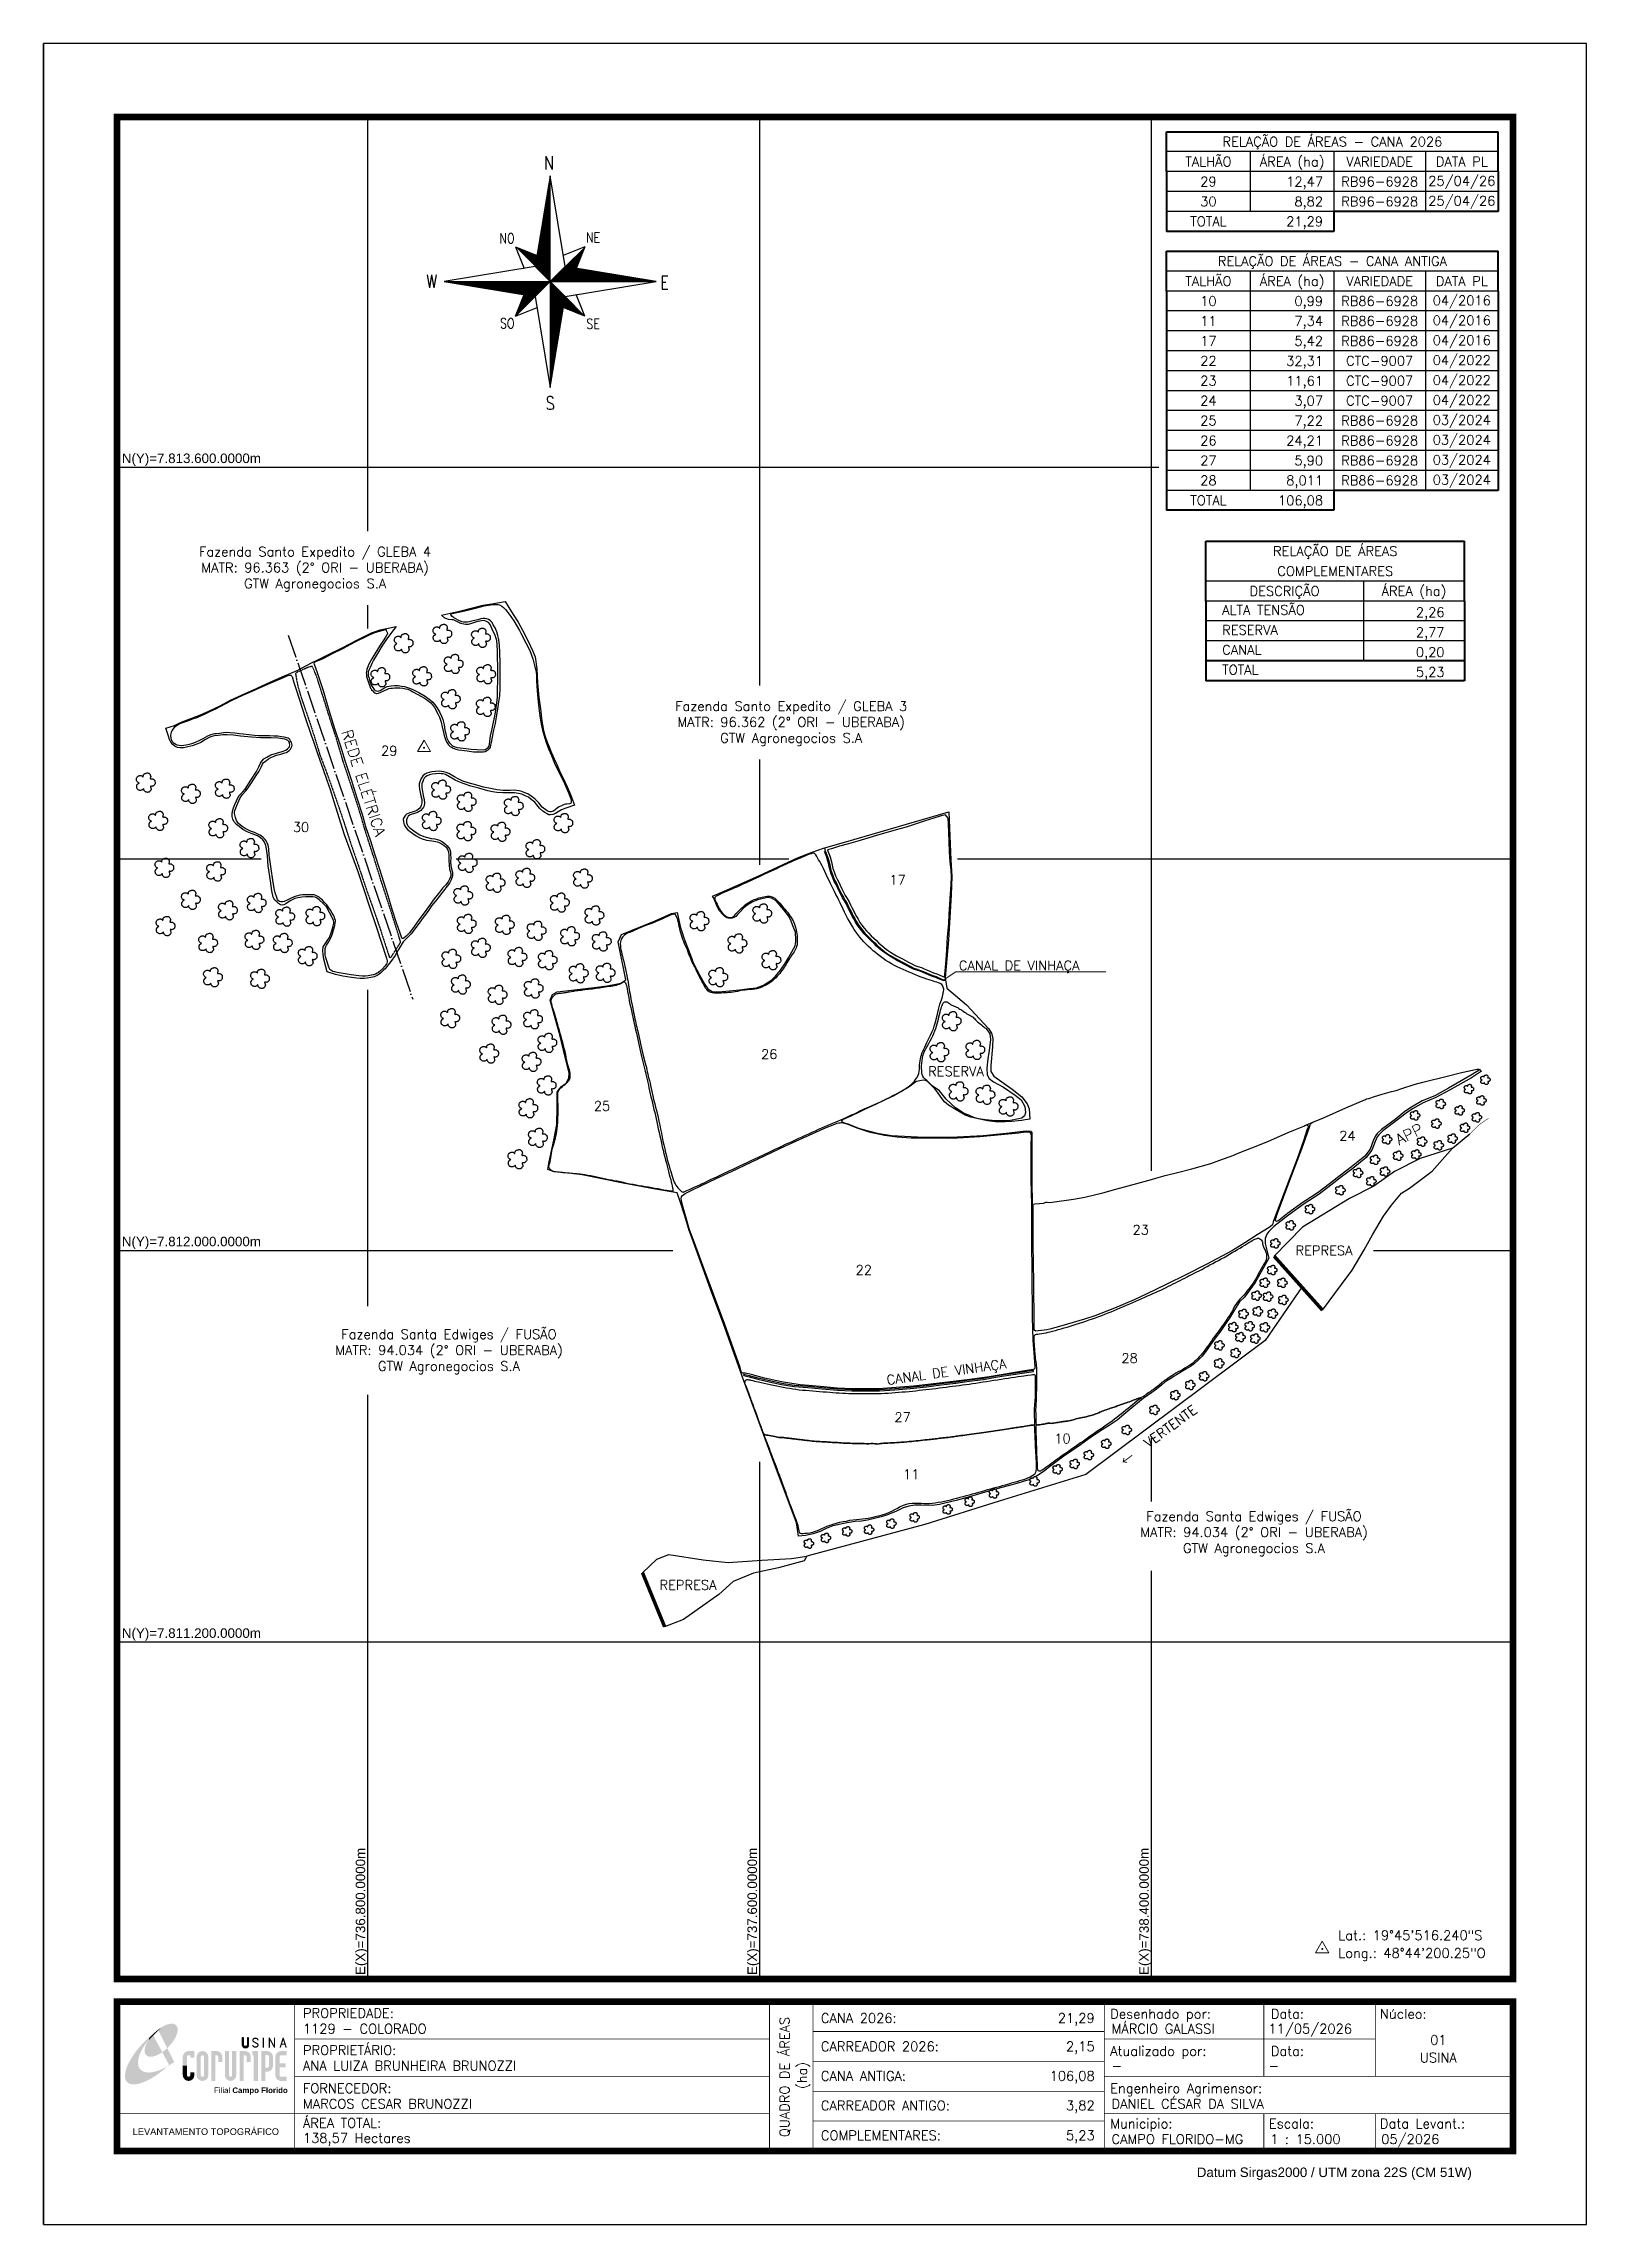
# Model space of a CAD drawing. Extents: x 736138 to 739288, y 7810010 to 7814465.
import ezdxf
from ezdxf.enums import TextEntityAlignment as Align

# ---------------------------------------------------------------- set-up
doc = ezdxf.new("R2010")
doc.units = 0
doc.header["$MEASUREMENT"] = 0
for name, pattern in [('ACAD_ISO04W100', [30, 24, -3, 0, -3]), ('CONTINUO', [0]), ('LIN0', [0]), ('PHANTOM2', [1.25, 0.625, -0.125, 0.125, -0.125, 0.125, -0.125])]:
    doc.linetypes.add(name, pattern=pattern)
for name, color, linetype, lineweight in [('0114001129', 1, 'Continuous', 25), ('MALHA', 253, 'Continuous', 13), ('TEXTO_DIVERSOS', 7, 'Continuous', 5)]:
    doc.layers.add(name, color=color, linetype=linetype, lineweight=lineweight)
for name, color, linetype in [('0114001129010', 5, 'Continuous'), ('0114001129011', 5, 'Continuous'), ('0114001129017', 5, 'Continuous'), ('0114001129022', 5, 'Continuous'), ('0114001129023', 5, 'Continuous'), ('0114001129024', 5, 'Continuous'), ('0114001129025', 5, 'Continuous'), ('0114001129026', 5, 'Continuous'), ('0114001129027', 5, 'Continuous'), ('0114001129028', 5, 'Continuous'), ('0114001129029', 5, 'Continuous'), ('0114001129030', 5, 'Continuous'), ('_SIMBOLO ARVORE', 118, 'Continuous'), ('CANAL', 7, 'Continuous'), ('CURSOS DAGUA', 174, 'Continuous'), ('MARGEM', 7, 'CONTINUO'), ('MATO', 3, 'Continuous'), ('QUADRO_DE_AREAS_CANA_2023', 7, 'Continuous'), ('QUADRO_DE_AREAS_COMPLEMENTARES', 7, 'Continuous'), ('REDE_DE_LUZ', 6, 'Continuous'), ('SETA_NORTE', 3, 'Continuous'), ('TEXTO', 7, 'Continuous'), ('TEXTO CONFORNTANTES', 7, 'Continuous'), ('TEXTO_NUN_TAL', 7, 'Continuous')]:
    doc.layers.add(name, color=color, linetype=linetype)
doc.styles.add('ARIAL', font='arial.ttf')
doc.styles.add('marcelo', font='arial.ttf')
doc.styles.add('ROMANS', font='romans')
doc.styles.add('Simplex', font='simplex.shx')
doc.styles.get("Standard").update_dxf_attribs({"font": 'arial.ttf'})

msp = doc.modelspace()

# ---------------------------------------------------------------- texts
at = {"layer": 'MALHA'}
for s, p in [('N(Y)=7.813.600.0000m', (736581.4, 7813618.1)), ('N(Y)=7.812.000.0000m', (736581.4, 7812018.1)), ('N(Y)=7.811.200.0000m', (736581.4, 7811218.1))]:
    msp.add_text(s, height=19.5, dxfattribs=at).set_placement(p, align=Align.MIDDLE_RIGHT)
for s, p in [('E(X)=736.800.0000m', (736784.6, 7810779.4)), ('E(X)=737.600.0000m', (737584.6, 7810779.4)), ('E(X)=738.400.0000m', (738384.6, 7810779.4))]:
    msp.add_text(s, height=19.5, rotation=90, dxfattribs=at).set_placement(p, align=Align.MIDDLE_RIGHT)
at = {"layer": 'MARGEM', "color": 7, "linetype": 'Continuous', "lineweight": 9}
for s, style, p in [('PROPRIEDADE:', 'Simplex', (736667.3, 7810451.5)), ('Desenhado por:', 'Simplex', (738315.6, 7810450)), ('Data:', 'Simplex', (738643.6, 7810450)), ('Núcleo:', 'Simplex', (738866.3, 7810450)), ('PROPRIETÁRIO:', 'Simplex', (736667.3, 7810375.9)), ('Atualizado por:', 'Simplex', (738315.6, 7810374.1)), ('Data:', 'Simplex', (738643.6, 7810374.1)), ('FORNECEDOR:', 'Simplex', (736667.3, 7810298.1)), ('Engenheiro Agrimensor:', 'Simplex', (738315.6, 7810298.1)), ('ÁREA TOTAL:', 'Simplex', (736667.3, 7810227.1)), ('Municipio:', 'Simplex', (738315.6, 7810225.9)), ('Escala:', 'Simplex', (738639.7, 7810225.9)), ('Data Levant.:', 'Simplex', (738866.3, 7810225.9)), ('Datum Sirgas2000 / UTM zona 22S (CM 51W)', 'marcelo', (738492.3, 7810126.4))]:
    msp.add_text(s, height=19.5, dxfattribs=dict(at, style=style)).set_placement(p, align=Align.TOP_LEFT)
at = {"layer": 'MARGEM', "color": 7, "linetype": 'Continuous', "style": 'Simplex'}
for s, p in [('1129 - COLORADO', (736667.3, 7810419.7)), ('CANA 2026:', (737724.8, 7810441.4)), ('MÁRCIO GALASSI', (738318.2, 7810419.7)), ('11/05/2026', (738638.7, 7810419.7)), ('CARREADOR 2026:', (737724.8, 7810383.6)), ('ANA LUIZA BRUNHEIRA BRUNOZZI', (736667.3, 7810344.1)), ('-', (738318.2, 7810344.1)), ('-', (738638.7, 7810344.1)), ('CANA ANTIGA:', (737724.8, 7810323.2)), ('MARCOS CESAR BRUNOZZI', (736667.3, 7810266.3)), ('CARREADOR ANTIGO:', (737724.8, 7810262.8)), ('DANIEL CÉSAR DA SILVA', (738318.2, 7810266.3)), ('138,57 Hectares', (736667.3, 7810196.4)), ('COMPLEMENTARES:', (737724.8, 7810201.8)), ('05/2026', (738868.9, 7810194.1)), ('CAMPO FLORIDO-MG', (738318.2, 7810194.1)), ('1 : 15.000', (738642.2, 7810194.1))]:
    msp.add_text(s, height=19.5, dxfattribs=at).set_placement(p, align=Align.TOP_LEFT)
for s, p in [('QUADRO DE ÁREAS', (737650.8, 7810311.3)), ('(ha)', (737686.4, 7810314.3))]:
    msp.add_text(s, height=19.5, rotation=90, dxfattribs=at).set_placement(p, align=Align.MIDDLE_CENTER)
for s, p in [('21,29', (738283.8, 7810441.4)), ('2,15', (738283.8, 7810383.6)), ('106,08', (738283.8, 7810323.2)), ('3,82', (738283.8, 7810262.8)), ('5,23', (738283.8, 7810201.8))]:
    msp.add_text(s, height=19.5, dxfattribs=at).set_placement(p, align=Align.TOP_RIGHT)
for s, p in [('01', (738985.5, 7810386.9)), ('USINA', (738985.5, 7810350.9))]:
    msp.add_text(s, height=19.5, dxfattribs=at).set_placement(p, align=Align.MIDDLE_CENTER)
at = {"layer": 'MARGEM', "color": 7, "linetype": 'ByBlock'}
msp.add_text('LEVANTAMENTO TOPOGRÁFICO', height=13.5, dxfattribs=at).set_placement((736469, 7810199.7), align=Align.MIDDLE_CENTER)
at = {"layer": 'QUADRO_DE_AREAS_CANA_2023', "linetype": 'Continuous', "style": 'Simplex'}
for s, p in [('RELAÇÃO DE ÁREAS - CANA 2026', (738769.2, 7814264.9)), ('TALHÃO', (738516.1, 7814224.1)), ('ÁREA (ha)', (738686.9, 7814224.1)), ('VARIEDADE', (738865.7, 7814224.1)), ('DATA PL', (739033.4, 7814224.1)), ('29', (738516.1, 7814183.4)), ('RB96-6928', (738865.7, 7814183.4)), ('25/04/26', (739033.4, 7814184.7)), ('30', (738516.1, 7814142.7)), ('RB96-6928', (738865.7, 7814142.7)), ('25/04/26', (739033.4, 7814144)), ('TOTAL', (738516.1, 7814102)), ('RELAÇÃO DE ÁREAS - CANA ANTIGA', (738769.2, 7814020.8)), ('TALHÃO', (738516.1, 7813980)), ('ÁREA (ha)', (738686.9, 7813980)), ('VARIEDADE', (738865.7, 7813980)), ('DATA PL', (739033.4, 7813980)), ('10', (738516.1, 7813939.3)), ('RB86-6928', (738865.7, 7813939.3)), ('04/2016', (739033.4, 7813940.6)), ('11', (738516.1, 7813898.6)), ('RB86-6928', (738865.7, 7813898.6)), ('04/2016', (739033.4, 7813899.9)), ('17', (738516.1, 7813857.9)), ('RB86-6928', (738865.7, 7813857.9)), ('04/2016', (739033.4, 7813859.2)), ('22', (738516.1, 7813817.2)), ('CTC-9007', (738865.7, 7813817.2)), ('04/2022', (739033.4, 7813818.5)), ('23', (738516.1, 7813776.5)), ('CTC-9007', (738865.7, 7813776.5)), ('04/2022', (739033.4, 7813777.8)), ('24', (738516.1, 7813735.8)), ('CTC-9007', (738865.7, 7813735.8)), ('04/2022', (739033.4, 7813737.1)), ('25', (738516.1, 7813695.1)), ('RB86-6928', (738865.7, 7813695.1)), ('03/2024', (739033.4, 7813696.4)), ('03/2024', (739033.4, 7813655.7)), ('26', (738516.1, 7813654.3)), ('RB86-6928', (738865.7, 7813654.3)), ('03/2024', (739033.4, 7813615)), ('27', (738516.1, 7813613.6)), ('28', (738516.1, 7813572.9)), ('RB86-6928', (738865.7, 7813613.6)), ('RB86-6928', (738865.7, 7813572.9)), ('03/2024', (739033.4, 7813574.2)), ('TOTAL', (738516.1, 7813532.2))]:
    msp.add_text(s, height=19.5, dxfattribs=at).set_placement(p, align=Align.MIDDLE_CENTER)
for s, p in [('12,47', (738750.1, 7814173.6)), ('8,82', (738750.1, 7814132.9)), ('21,29', (738750.1, 7814092.2)), ('0,99', (738750.1, 7813929.5)), ('7,34', (738750.1, 7813888.8)), ('5,42', (738750.1, 7813848.1)), ('32,31', (738750.1, 7813807.3)), ('11,61', (738750.1, 7813766.6)), ('3,07', (738750.1, 7813725.9)), ('7,22', (738750.1, 7813685.2)), ('24,21', (738750.1, 7813644.5)), ('8,011', (738750.1, 7813563.1)), ('5,90', (738750.1, 7813603.8)), ('106,08', (738750.1, 7813522.4))]:
    msp.add_text(s, height=19.5, dxfattribs=at).set_placement(p, align=Align.RIGHT)
at = {"layer": 'QUADRO_DE_AREAS_COMPLEMENTARES', "linetype": 'Continuous', "style": 'Simplex'}
for s, p in [('RELAÇÃO DE ÁREAS', (738775, 7813428.3)), ('DESCRIÇÃO', (738671.6, 7813346.9)), ('COMPLEMENTARES', (738775, 7813387.6)), ('ÁREA (ha)', (738935.8, 7813346.9))]:
    msp.add_text(s, height=19.5, dxfattribs=at).set_placement(p, align=Align.MIDDLE_CENTER)
for s, p in [('ALTA TENSÃO', (738544.1, 7813308.2)), ('RESERVA', (738544.1, 7813267.5)), ('CANAL', (738544.1, 7813226.8)), ('TOTAL', (738544.1, 7813186.1))]:
    msp.add_text(s, height=19.5, dxfattribs=at).set_placement(p, align=Align.MIDDLE_LEFT)
for s, p in [('2,26', (738998.1, 7813293.7)), ('2,77', (738998.1, 7813253)), ('0,20', (738998.1, 7813212.3)), ('5,23', (738998.1, 7813171.6))]:
    msp.add_text(s, height=19.5, dxfattribs=at).set_placement(p, align=Align.RIGHT)
at = {"layer": 'TEXTO', "linetype": 'ByBlock', "style": 'Simplex'}
for s, p in [('Lat.: 19°45\'516.240"S', (738781.3, 7810591, 985.2)), ('Long.: 48°44\'200.25"O', (738781.3, 7810554.8, 985.2))]:
    msp.add_text(s, height=19.5, dxfattribs=at).set_placement(p)
at = {"layer": 'TEXTO CONFORNTANTES', "char_height": 19.5, "attachment_point": 5, "style": 'Simplex'}
for s, insert, width in [('Fazenda Santo Expedito / GLEBA 4\\PMATR: 96.363 (2° ORI - UBERABA)^JGTW Agronegocios S.A', (736692, 7813391.6, -1688.5), 1103.234), ('Fazenda Santo Expedito / GLEBA 3\\PMATR: 96.362 (2° ORI - UBERABA)^JGTW Agronegocios S.A', (737664.1, 7813076, -1688.5), 1103.234), ('Fazenda Santa Edwiges / FUSÃO\\PMATR: 94.034 (2° ORI - UBERABA)^JGTW Agronegocios S.A', (736965.4, 7811792.9, -1688.5), 1103.234), ('Fazenda Santa Edwiges / FUSÃO\\PMATR: 94.034 (2° ORI - UBERABA)^JGTW Agronegocios S.A', (738609.1, 7811421, -1688.5), 646.167)]:
    msp.add_mtext(s, dxfattribs=dict(at, insert=insert, width=width))
at = {"layer": 'TEXTO_DIVERSOS', "linetype": 'CONTINUO', "style": 'ROMANS'}
msp.add_text('APP', height=22.47, rotation=26.4934, dxfattribs=at).set_placement((738905.1, 7812214.4))
at = {"layer": 'TEXTO_DIVERSOS', "attachment_point": 1}
for s, insert, char_height, width, rotation, style in [('REDE ELÉTRICA', (736766.9, 7813066.3), 22.465, 307.221, 287.9825, 'ROMANS'), ('CANAL DE VINHAÇA', (737857.8, 7811744.5), 19.5, 296.907, 8, 'Simplex')]:
    msp.add_mtext(s, dxfattribs=dict(at, insert=insert, char_height=char_height, width=width, rotation=rotation, style=style))
at = {"layer": 'TEXTO_DIVERSOS', "insert": (738006.4, 7812591.8), "char_height": 19.5, "width": 296.907, "attachment_point": 1, "style": 'Simplex'}
msp.add_mtext('CANAL DE VINHAÇA', dxfattribs=at)
at = {"layer": 'TEXTO_DIVERSOS', "linetype": 'CONTINUO', "insert": (738000.5, 7812365.8), "char_height": 19.5, "width": 171.182, "attachment_point": 5, "style": 'Simplex'}
msp.add_mtext('RESERVA', dxfattribs=at)
at = {"layer": 'TEXTO_DIVERSOS', "color": 174, "linetype": 'CONTINUO', "char_height": 19.5, "width": 171.182, "attachment_point": 5, "style": 'Simplex'}
for insert in [(738752, 7811999.7), (737453.4, 7811316.5)]:
    msp.add_mtext('REPRESA', dxfattribs=dict(at, insert=insert))
at = {"layer": 'TEXTO_DIVERSOS', "color": 174, "linetype": 'CONTINUO', "char_height": 19.5, "attachment_point": 5, "rotation": 36.2346, "style": 'Simplex'}
for s, insert, width in [('VERTENTE', (738438.6, 7811640.7), 313.293), ('{\\fSimSun|b0|i0|c134|p2;\\M+5A1FB}', (738350.8, 7811573.9), 25.687)]:
    msp.add_mtext(s, dxfattribs=dict(at, insert=insert, width=width))
at = {"layer": 'TEXTO_NUN_TAL', "linetype": 'ByBlock', "char_height": 19.5, "width": 44.863, "attachment_point": 1, "style": 'Simplex'}
for s, insert in [('29', (736826.7, 7813030.4)), ('30', (736646.6, 7812874.4)), ('17', (737864.6, 7812766.6)), ('26', (737602.6, 7812410.5)), ('25', (737261.1, 7812304.7)), ('{\\C7;24}', (738783.1, 7812243.8)), ('{\\C7;23}', (738361, 7812051.8)), ('{\\C7;22}', (737795.8, 7811969.7)), ('28', (738338.4, 7811789.6)), ('27', (737874.9, 7811668.9)), ('10', (738201.3, 7811625.2)), ('11', (737892.5, 7811552.3))]:
    msp.add_mtext(s, dxfattribs=dict(at, insert=insert))

# ---------------------------------------------------------------- blocks, each defined once
blk = doc.blocks.new('mato')
at = {"layer": 'MATO', "color": 94, "linetype": 'CONTINUO'}
blk.add_lwpolyline([(734601.6, 7824194.7), (734600.8, 7824194.1), (734600, 7824193.3), (734599.1, 7824192.6), (734598, 7824192.3), (734596.9, 7824192.2), (734595.8, 7824192.2), (734594.9, 7824192.4), (734594.2, 7824192.7), (734593.5, 7824193.1), (734592.9, 7824193.6), (734592.3, 7824194.1), (734591.8, 7824194.7), (734591.5, 7824195.3), (734591.3, 7824195.9), (734591.2, 7824196.6), (734591, 7824197.5), (734591, 7824198.4), (734591, 7824199.3), (734591.2, 7824200), (734591.5, 7824200.5), (734591.9, 7824201), (734592.1, 7824201.5), (734592.4, 7824201.9), (734592.8, 7824202.3), (734594.2, 7824203.2), (734594.7, 7824203.6), (734594.5, 7824203.7), (734593.5, 7824204), (734593.1, 7824204.2), (734592.7, 7824204.5), (734592.3, 7824204.9), (734591.8, 7824205.6), (734591.3, 7824206.3), (734590.9, 7824207.1), (734590.7, 7824208), (734590.6, 7824208.8), (734590.7, 7824209.7), (734590.9, 7824210.7), (734591.3, 7824211.6), (734591.7, 7824212.4), (734592, 7824212.8), (734592.3, 7824213.1), (734592.7, 7824213.4), (734593.3, 7824213.8), (734593.9, 7824214.2), (734594.6, 7824214.5), (734595.3, 7824214.7), (734596, 7824214.8), (734596.6, 7824214.8), (734597.2, 7824214.8), (734597.8, 7824214.7), (734598.2, 7824214.6), (734598.7, 7824214.4), (734599.1, 7824214.3), (734599.5, 7824214), (734600, 7824213.4), (734600.5, 7824213), (734600.9, 7824212.8), (734601.1, 7824213.4), (734601.2, 7824214.2), (734601.3, 7824215.1), (734601.4, 7824215.5), (734601.5, 7824215.8), (734602, 7824216.5), (734602.3, 7824217), (734602.7, 7824217.4), (734603.2, 7824217.6), (734603.7, 7824217.8), (734604.3, 7824218), (734605.3, 7824218.4), (734605.8, 7824218.6), (734606.3, 7824218.7), (734606.9, 7824218.8), (734607.5, 7824218.8), (734608, 7824218.8), (734608.6, 7824218.7), (734609.1, 7824218.6), (734609.5, 7824218.4), (734610, 7824218.1), (734610.4, 7824217.9), (734610.7, 7824217.6), (734611, 7824217.2), (734611.3, 7824216.8), (734611.7, 7824216.3), (734611.9, 7824215.7), (734612.2, 7824215.1), (734612.4, 7824214.6), (734612.5, 7824214), (734612.5, 7824213.3), (734612.2, 7824212.1), (734611.9, 7824210.9), (734611.7, 7824210), (734612.4, 7824209.8), (734613.2, 7824209.9), (734614.1, 7824210), (734614.7, 7824209.9), (734615.4, 7824209.8), (734616, 7824209.5), (734616.6, 7824209.1), (734617.3, 7824208.6), (734617.8, 7824208.1), (734618.2, 7824207.9), (734618.6, 7824207.5), (734618.8, 7824207), (734619, 7824205.5), (734619.1, 7824203.9), (734619.1, 7824202.4), (734618.8, 7824201.5), (734618.4, 7824200.9), (734618, 7824200.3), (734617.5, 7824199.8), (734617, 7824199.3), (734616.5, 7824199), (734615.7, 7824198.7), (734614.9, 7824198.5), (734614.1, 7824198.3), (734613.3, 7824198.6), (734612.6, 7824198.7), (734612.1, 7824198.5), (734612.3, 7824197.3), (734613.2, 7824194.3), (734613.1, 7824193.5), (734613, 7824192.9), (734612.3, 7824191.8), (734611.9, 7824191.2), (734611.4, 7824190.7), (734611, 7824190.3), (734610.6, 7824189.9), (734610.1, 7824189.6), (734609.5, 7824189.4), (734608.8, 7824189.2), (734608.2, 7824189.2), (734607.5, 7824189.1), (734606.8, 7824189.2), (734605.7, 7824189.3), (734605.3, 7824189.5), (734604.8, 7824189.7), (734604.2, 7824190.1), (734603.7, 7824190.7), (734603.2, 7824191.3), (734602.7, 7824191.7), (734602.3, 7824192.2), (734602, 7824192.7), (734601.9, 7824194.3), (734601.7, 7824195)], dxfattribs=at)
blk = doc.blocks.new('A$C309442C0')
at = {"layer": 'SETA_NORTE', "linetype": 'Continuous'}
h = blk.add_hatch(dxfattribs=at)
h.set_pattern_fill('ANSI31', color=256, scale=0.1375, angle=-90, style=0)
h.set_pattern_definition([(315, (-215853.3434, 13873.16845), (0.3086963042, 0.3086963042), [])])
h.paths.add_polyline_path([(73.5, 97.4), (74.7, 104.9), (60, 110.8)])
h = blk.add_hatch(dxfattribs=at)
h.set_pattern_fill('ANSI31', color=256, scale=0.1375, angle=180, style=0)
h.set_pattern_definition([(225, (13869.59828, 216024.21475), (0.3086963042, -0.3086963042), [])])
h.paths.add_polyline_path([(93.8, 97.4), (101.4, 96.2), (107.3, 110.8)])
h = blk.add_hatch(dxfattribs=at)
h.set_pattern_fill('ANSI31', color=256, scale=0.1375, style=0)
h.set_pattern_definition([(45, (-13702.2971, -215849.77324), (-0.3086963042, 0.3086963042), [])])
h.paths.add_polyline_path([(73.5, 77), (65.9, 78.3), (60, 63.6)])
h = blk.add_hatch(dxfattribs=at)
h.set_pattern_fill('ANSI31', color=256, scale=0.1375, angle=90, style=0)
h.set_pattern_definition([(135, (216020.6446, -13698.72693), (-0.3086963042, -0.3086963042), [])])
h.paths.add_polyline_path([(93.8, 77), (92.6, 69.5), (107.3, 63.6)])
for p, q in [((81.6, 146.8), (83.7, 148.9)), ((81.7, 147.6), (83.7, 149.5)), ((81.8, 148.3), (83.7, 150.1)), ((82, 149.1), (83.7, 150.8)), ((82.1, 149.9), (83.7, 151.4)), ((82.2, 150.6), (83.7, 152.1)), ((82.3, 151.4), (83.7, 152.7)), ((82.5, 152.2), (83.7, 153.3)), ((82.6, 152.9), (83.7, 154)), ((82.7, 153.7), (83.7, 154.6)), ((82.9, 154.4), (83.7, 155.2)), ((83, 155.2), (83.7, 155.9)), ((83.1, 156), (83.7, 156.5)), ((83.2, 156.7), (83.7, 157.2)), ((83.4, 157.5), (83.7, 157.8)), ((83.5, 158.3), (83.7, 158.4)), ((83.6, 159), (83.7, 159.1)), ((78.7, 129.3), (83.7, 134.2)), ((78.8, 130), (83.7, 134.9)), ((79, 130.8), (83.7, 135.5)), ((79.1, 131.6), (83.7, 136.1)), ((79.2, 132.3), (83.7, 136.8)), ((79.3, 133.1), (83.7, 137.4)), ((79.5, 133.8), (83.7, 138)), ((79.6, 134.6), (83.7, 138.7)), ((79.7, 135.4), (83.7, 139.3)), ((79.8, 136.1), (83.7, 140)), ((80, 136.9), (83.7, 140.6)), ((80.1, 137.7), (83.7, 141.2)), ((80.2, 138.4), (83.7, 141.9)), ((80.3, 139.2), (83.7, 142.5)), ((80.5, 139.9), (83.7, 143.1)), ((80.6, 140.7), (83.7, 143.8)), ((80.7, 141.5), (83.7, 144.4)), ((80.8, 142.2), (83.7, 145)), ((81, 143), (83.7, 145.7)), ((81.1, 143.8), (83.7, 146.3)), ((81.2, 144.5), (83.7, 147)), ((81.3, 145.3), (83.7, 147.6)), ((81.5, 146.1), (83.7, 148.2)), ((75.7, 111), (83.7, 118.9)), ((75.8, 111.7), (83.7, 119.6)), ((75.9, 112.5), (83.7, 120.2)), ((76.1, 113.3), (83.7, 120.8)), ((76.2, 114), (83.7, 121.5)), ((76.3, 114.8), (83.7, 122.1)), ((76.4, 115.5), (83.7, 122.8)), ((76.6, 116.3), (83.7, 123.4)), ((76.7, 117.1), (83.7, 124)), ((76.8, 117.8), (83.7, 124.7)), ((76.9, 118.6), (83.7, 125.3)), ((77.1, 119.4), (83.7, 125.9)), ((77.2, 120.1), (83.7, 126.6)), ((77.3, 120.9), (83.7, 127.2)), ((77.4, 121.6), (83.7, 127.8)), ((77.6, 122.4), (83.7, 128.5)), ((77.7, 123.2), (83.7, 129.1)), ((77.8, 123.9), (83.7, 129.8)), ((78, 124.7), (83.7, 130.4)), ((78.1, 125.5), (83.7, 131)), ((78.2, 126.2), (83.7, 131.7)), ((78.3, 127), (83.7, 132.3)), ((78.5, 127.7), (83.7, 132.9)), ((78.6, 128.5), (83.7, 133.6)), ((60, 110.8), (74.7, 104.9)), ((60, 110.8), (65.9, 96.2)), ((73.5, 97.3), (83.7, 107.5)), ((73.6, 98), (83.7, 108.1)), ((73.7, 98.8), (83.7, 108.7)), ((73.8, 99.5), (83.7, 109.4)), ((73.8, 97), (83.7, 106.8)), ((73.9, 100.3), (83.7, 110)), ((74.1, 101.1), (83.7, 110.6)), ((74.2, 101.8), (83.7, 111.3)), ((74.2, 96.7), (83.7, 106.2)), ((74.3, 102.6), (83.7, 111.9)), ((74.4, 103.3), (83.7, 112.6)), ((74.5, 96.4), (83.7, 105.6)), ((74.6, 104.1), (83.7, 113.2)), ((74.7, 104.9), (83.7, 113.8)), ((74.8, 105.6), (83.7, 114.5)), ((74.8, 96.1), (83.7, 104.9)), ((74.9, 106.4), (83.7, 115.1)), ((75.1, 107.2), (83.7, 115.7)), ((75.1, 95.7), (83.7, 104.3)), ((75.2, 107.9), (83.7, 116.4)), ((75.3, 108.7), (83.7, 117)), ((75.4, 109.4), (83.7, 117.7)), ((75.6, 110.2), (83.7, 118.3)), ((107.3, 110.8), (92.6, 104.9)), ((107.3, 110.8), (101.4, 96.2)), ((75.4, 95.4), (83.7, 103.6)), ((75.8, 95.1), (83.7, 103)), ((76.1, 94.8), (83.7, 102.4)), ((76.4, 94.5), (83.7, 101.7)), ((76.7, 94.2), (83.7, 101.1)), ((77, 93.8), (83.7, 100.5)), ((77.4, 93.5), (83.7, 99.8)), ((77.7, 93.2), (83.7, 99.2)), ((78, 92.9), (83.7, 98.5)), ((78.3, 92.6), (83.7, 97.9)), ((78.6, 92.2), (83.7, 97.3)), ((78.9, 91.9), (83.7, 96.6)), ((79.3, 91.6), (83.7, 96)), ((79.6, 91.3), (83.7, 95.4)), ((79.9, 91), (83.7, 94.7)), ((80.2, 90.7), (83.7, 94.1)), ((80.5, 90.3), (83.7, 93.4)), ((80.9, 90), (83.7, 92.8)), ((81.2, 89.7), (83.7, 92.2)), ((81.5, 89.4), (83.7, 91.5)), ((81.8, 89.1), (83.7, 90.9)), ((82.1, 88.7), (83.7, 90.3)), ((82.4, 88.4), (83.7, 89.6)), ((83.8, 87.2), (94, 97.4)), ((84.4, 87.2), (94.5, 97.3)), ((85.1, 87.2), (95.1, 97.2)), ((85.7, 87.2), (95.6, 97.1)), ((86.3, 87.2), (96.2, 97)), ((87, 87.2), (96.7, 96.9)), ((87.6, 87.2), (97.2, 96.9)), ((88.3, 87.2), (97.8, 96.8)), ((88.9, 87.2), (98.3, 96.7)), ((89.5, 87.2), (98.9, 96.6)), ((90.2, 87.2), (99.4, 96.5)), ((90.8, 87.2), (100, 96.4)), ((91.4, 87.2), (100.5, 96.3)), ((92.1, 87.2), (101.1, 96.2)), ((92.7, 87.2), (101.6, 96.1)), ((93.4, 87.2), (102.2, 96)), ((94, 87.2), (102.7, 96)), ((94.6, 87.2), (103.3, 95.9)), ((95.3, 87.2), (103.8, 95.8)), ((95.9, 87.2), (104.4, 95.7)), ((96.5, 87.2), (104.9, 95.6)), ((97.2, 87.2), (105.5, 95.5)), ((97.8, 87.2), (106, 95.4)), ((98.4, 87.2), (106.5, 95.3)), ((99.1, 87.2), (107.1, 95.2)), ((99.7, 87.2), (107.6, 95.1)), ((100.4, 87.2), (108.2, 95.1)), ((101, 87.2), (108.7, 95)), ((101.6, 87.2), (109.3, 94.9)), ((102.3, 87.2), (109.8, 94.8)), ((102.9, 87.2), (110.4, 94.7)), ((103.5, 87.2), (110.9, 94.6)), ((104.2, 87.2), (111.5, 94.5)), ((104.8, 87.2), (112, 94.4)), ((105.5, 87.2), (112.6, 94.3)), ((106.1, 87.2), (113.1, 94.2)), ((106.7, 87.2), (113.7, 94.1)), ((107.4, 87.2), (114.2, 94.1)), ((108, 87.2), (114.8, 94)), ((108.6, 87.2), (115.3, 93.9)), ((109.3, 87.2), (115.8, 93.8)), ((109.9, 87.2), (116.4, 93.7)), ((110.6, 87.2), (116.9, 93.6)), ((111.2, 87.2), (117.5, 93.5)), ((111.8, 87.2), (118, 93.4)), ((112.5, 87.2), (118.6, 93.3)), ((113.1, 87.2), (119.1, 93.2)), ((113.7, 87.2), (119.7, 93.2)), ((114.4, 87.2), (120.2, 93.1)), ((115, 87.2), (120.8, 93)), ((115.6, 87.2), (121.3, 92.9)), ((116.3, 87.2), (121.9, 92.8)), ((116.9, 87.2), (122.4, 92.7)), ((117.6, 87.2), (123, 92.6)), ((118.2, 87.2), (123.5, 92.5)), ((118.8, 87.2), (124, 92.4)), ((119.5, 87.2), (124.6, 92.3)), ((120.1, 87.2), (125.1, 92.3)), ((120.7, 87.2), (125.7, 92.2)), ((121.4, 87.2), (126.2, 92.1)), ((122, 87.2), (126.8, 92)), ((122.7, 87.2), (127.3, 91.9)), ((123.3, 87.2), (127.9, 91.8)), ((123.9, 87.2), (128.4, 91.7)), ((124.6, 87.2), (129, 91.6)), ((125.2, 87.2), (129.5, 91.5)), ((125.8, 87.2), (130.1, 91.4)), ((126.5, 87.2), (130.6, 91.4)), ((127.1, 87.2), (131.2, 91.3)), ((127.8, 87.2), (131.7, 91.2)), ((128.4, 87.2), (132.3, 91.1)), ((129, 87.2), (132.8, 91)), ((129.7, 87.2), (133.3, 90.9)), ((130.3, 87.2), (133.9, 90.8)), ((130.9, 87.2), (134.4, 90.7)), ((131.6, 87.2), (135, 90.6)), ((132.2, 87.2), (135.5, 90.5)), ((132.8, 87.2), (136.1, 90.5)), ((133.5, 87.2), (136.6, 90.4)), ((134.1, 87.2), (137.2, 90.3)), ((134.8, 87.2), (137.7, 90.2)), ((135.4, 87.2), (138.3, 90.1)), ((136, 87.2), (138.8, 90)), ((136.7, 87.2), (139.4, 89.9)), ((137.3, 87.2), (139.9, 89.8)), ((137.9, 87.2), (140.5, 89.7)), ((138.6, 87.2), (141, 89.6)), ((139.2, 87.2), (141.6, 89.6)), ((139.9, 87.2), (142.1, 89.5)), ((140.5, 87.2), (142.6, 89.4)), ((141.1, 87.2), (143.2, 89.3)), ((141.8, 87.2), (143.7, 89.2)), ((142.4, 87.2), (144.3, 89.1)), ((11.8, 87.2), (11.8, 87.2)), ((12.3, 87.1), (12.4, 87.2)), ((12.9, 87), (13.1, 87.2)), ((13.4, 86.9), (13.7, 87.2)), ((14, 86.8), (14.4, 87.2)), ((14.5, 86.7), (15, 87.2)), ((15.1, 86.6), (15.6, 87.2)), ((15.6, 86.6), (16.3, 87.2)), ((16.2, 86.5), (16.9, 87.2)), ((16.7, 86.4), (17.5, 87.2)), ((17.2, 86.3), (18.2, 87.2)), ((17.8, 86.2), (18.8, 87.2)), ((18.3, 86.1), (19.5, 87.2)), ((18.9, 86), (20.1, 87.2)), ((19.4, 85.9), (20.7, 87.2)), ((20, 85.8), (21.4, 87.2)), ((20.5, 85.7), (22, 87.2)), ((21.1, 85.7), (22.6, 87.2)), ((21.6, 85.6), (23.3, 87.2)), ((22.2, 85.5), (23.9, 87.2)), ((22.7, 85.4), (24.6, 87.2)), ((23.3, 85.3), (25.2, 87.2)), ((23.8, 85.2), (25.8, 87.2)), ((24.4, 85.1), (26.5, 87.2)), ((24.9, 85), (27.1, 87.2)), ((25.5, 84.9), (27.7, 87.2)), ((26, 84.8), (28.4, 87.2)), ((26.5, 84.8), (29, 87.2)), ((27.1, 84.7), (29.6, 87.2)), ((27.6, 84.6), (30.3, 87.2)), ((28.2, 84.5), (30.9, 87.2)), ((28.7, 84.4), (31.6, 87.2)), ((29.3, 84.3), (32.2, 87.2)), ((29.8, 84.2), (32.8, 87.2)), ((30.4, 84.1), (33.5, 87.2)), ((30.9, 84), (34.1, 87.2)), ((31.5, 83.9), (34.7, 87.2)), ((32, 83.9), (35.4, 87.2)), ((32.6, 83.8), (36, 87.2)), ((33.1, 83.7), (36.7, 87.2)), ((33.7, 83.6), (37.3, 87.2)), ((34.2, 83.5), (37.9, 87.2)), ((34.7, 83.4), (38.6, 87.2)), ((35.3, 83.3), (39.2, 87.2)), ((35.8, 83.2), (39.8, 87.2)), ((36.4, 83.1), (40.5, 87.2)), ((36.9, 83), (41.1, 87.2)), ((37.5, 83), (41.8, 87.2)), ((38, 82.9), (42.4, 87.2)), ((38.6, 82.8), (43, 87.2)), ((39.1, 82.7), (43.7, 87.2)), ((39.7, 82.6), (44.3, 87.2)), ((40.2, 82.5), (44.9, 87.2)), ((40.8, 82.4), (45.6, 87.2)), ((41.3, 82.3), (46.2, 87.2)), ((41.9, 82.2), (46.8, 87.2)), ((42.4, 82.1), (47.5, 87.2)), ((43, 82.1), (48.1, 87.2)), ((43.5, 82), (48.8, 87.2)), ((44, 81.9), (49.4, 87.2)), ((44.6, 81.8), (50, 87.2)), ((45.1, 81.7), (50.7, 87.2)), ((45.7, 81.6), (51.3, 87.2)), ((46.2, 81.5), (51.9, 87.2)), ((46.8, 81.4), (52.6, 87.2)), ((47.3, 81.3), (53.2, 87.2)), ((47.9, 81.2), (53.9, 87.2)), ((48.4, 81.2), (54.5, 87.2)), ((49, 81.1), (55.1, 87.2)), ((49.5, 81), (55.8, 87.2)), ((50.1, 80.9), (56.4, 87.2)), ((50.6, 80.8), (57, 87.2)), ((51.2, 80.7), (57.7, 87.2)), ((51.7, 80.6), (58.3, 87.2)), ((52.3, 80.5), (59, 87.2)), ((52.8, 80.4), (59.6, 87.2)), ((53.3, 80.3), (60.2, 87.2)), ((53.9, 80.3), (60.9, 87.2)), ((54.4, 80.2), (61.5, 87.2)), ((55, 80.1), (62.1, 87.2)), ((55.5, 80), (62.8, 87.2)), ((56.1, 79.9), (63.4, 87.2)), ((56.6, 79.8), (64, 87.2)), ((57.2, 79.7), (64.7, 87.2)), ((57.7, 79.6), (65.3, 87.2)), ((58.3, 79.5), (66, 87.2)), ((58.8, 79.4), (66.6, 87.2)), ((59.4, 79.4), (67.2, 87.2)), ((59.9, 79.3), (67.9, 87.2)), ((83.7, 87.2), (60, 63.6)), ((60, 63.6), (65.9, 78.3)), ((60.5, 79.2), (68.5, 87.2)), ((61, 79.1), (69.1, 87.2)), ((61.5, 79), (69.8, 87.2)), ((62.1, 78.9), (70.4, 87.2)), ((62.6, 78.8), (71.1, 87.2)), ((63.2, 78.7), (71.7, 87.2)), ((63.7, 78.6), (72.3, 87.2)), ((64.3, 78.5), (73, 87.2)), ((64.8, 78.4), (73.6, 87.2)), ((65.4, 78.4), (74.2, 87.2)), ((65.9, 78.3), (74.9, 87.2)), ((66.5, 78.2), (75.5, 87.2)), ((67, 78.1), (76.2, 87.2)), ((67.6, 78), (76.8, 87.2)), ((68.1, 77.9), (77.4, 87.2)), ((68.7, 77.8), (78.1, 87.2)), ((69.2, 77.7), (78.7, 87.2)), ((69.8, 77.6), (79.3, 87.2)), ((70.3, 77.5), (80, 87.2)), ((70.8, 77.5), (80.6, 87.2)), ((71.4, 77.4), (81.2, 87.2)), ((71.9, 77.3), (81.9, 87.2)), ((72.5, 77.2), (82.5, 87.2)), ((73, 77.1), (83.2, 87.2)), ((82.8, 88.1), (83.7, 89)), ((83.1, 87.8), (83.7, 88.4)), ((83.4, 87.5), (83.7, 87.7)), ((83.7, 87.1), (83.7, 87.1)), ((83.7, 86.4), (84, 86.8)), ((83.7, 85.8), (84.4, 86.5)), ((83.7, 85.2), (84.7, 86.2)), ((83.7, 84.5), (85, 85.9)), ((83.7, 83.9), (85.3, 85.6)), ((83.7, 83.3), (85.6, 85.2)), ((83.7, 82.6), (86, 84.9)), ((83.7, 82), (86.3, 84.6)), ((83.7, 81.3), (86.6, 84.3)), ((83.7, 80.7), (86.9, 84)), ((83.7, 80.1), (87.2, 83.6)), ((83.7, 79.4), (87.5, 83.3)), ((83.7, 78.8), (87.9, 83)), ((83.7, 78.2), (88.2, 82.7)), ((83.7, 77.5), (88.5, 82.4)), ((83.7, 76.9), (88.8, 82.1)), ((83.7, 76.2), (89.1, 81.7)), ((83.7, 75.6), (89.5, 81.4)), ((83.7, 75), (89.8, 81.1)), ((83.7, 74.3), (90.1, 80.8)), ((83.7, 73.7), (90.4, 80.5)), ((83.7, 73.1), (90.7, 80.1)), ((83.7, 72.4), (91, 79.8)), ((83.7, 71.8), (91.4, 79.5)), ((83.7, 71.2), (91.7, 79.2)), ((83.7, 70.5), (92, 78.9)), ((83.7, 69.9), (92.3, 78.5)), ((83.7, 69.2), (92.6, 78.2)), ((83.7, 68.6), (93, 77.9)), ((83.7, 68), (93.3, 77.6)), ((83.7, 67.3), (93.6, 77.3)), ((83.7, 66.7), (93.8, 76.9)), ((83.7, 66.1), (93.7, 76.1)), ((83.7, 65.4), (93.6, 75.3)), ((83.7, 64.8), (93.4, 74.6)), ((107.3, 63.6), (101.4, 78.3)), ((143, 87.2), (144.8, 89)), ((143.7, 87.2), (145.4, 88.9)), ((144.3, 87.2), (145.9, 88.8)), ((144.9, 87.2), (146.5, 88.7)), ((145.6, 87.2), (147, 88.7)), ((146.2, 87.2), (147.6, 88.6)), ((146.9, 87.2), (148.1, 88.5)), ((147.5, 87.2), (148.7, 88.4)), ((148.1, 87.2), (149.2, 88.3)), ((148.8, 87.2), (149.8, 88.2)), ((149.4, 87.2), (150.3, 88.1)), ((150, 87.2), (150.8, 88)), ((150.7, 87.2), (151.4, 87.9)), ((151.3, 87.2), (151.9, 87.8)), ((152, 87.2), (152.5, 87.8)), ((152.6, 87.2), (153, 87.7)), ((153.2, 87.2), (153.6, 87.6)), ((153.9, 87.2), (154.1, 87.5)), ((154.5, 87.2), (154.7, 87.4)), ((155.1, 87.2), (155.2, 87.3)), ((60, 63.6), (74.7, 69.5)), ((83.7, 64.1), (93.3, 73.8)), ((83.7, 63.5), (93.2, 73)), ((83.7, 62.9), (93.1, 72.3)), ((83.7, 62.2), (92.9, 71.5)), ((83.7, 61.6), (92.8, 70.8)), ((83.7, 61), (92.7, 70)), ((83.7, 60.3), (92.6, 69.2)), ((83.7, 59.7), (92.4, 68.5)), ((83.7, 59), (92.3, 67.7)), ((83.7, 58.4), (92.2, 66.9)), ((83.7, 57.8), (92.1, 66.2)), ((83.7, 57.1), (91.9, 65.4)), ((83.7, 56.5), (91.8, 64.7)), ((83.7, 55.9), (91.7, 63.9)), ((83.7, 55.2), (91.6, 63.1)), ((83.7, 54.6), (91.4, 62.4)), ((83.7, 54), (91.3, 61.6)), ((83.7, 53.3), (91.2, 60.8)), ((83.7, 52.7), (91.1, 60.1)), ((107.3, 63.6), (92.6, 69.5)), ((83.7, 52), (90.9, 59.3)), ((83.7, 51.4), (90.8, 58.6)), ((83.7, 50.8), (90.7, 57.8)), ((83.7, 50.1), (90.5, 57)), ((83.7, 49.5), (90.4, 56.3)), ((83.7, 48.9), (90.3, 55.5)), ((83.7, 48.2), (90.2, 54.7)), ((83.7, 47.6), (90, 54)), ((83.7, 46.9), (89.9, 53.2)), ((83.7, 46.3), (89.8, 52.5)), ((83.7, 45.7), (89.7, 51.7)), ((83.7, 45), (89.5, 50.9)), ((83.7, 44.4), (89.4, 50.2)), ((83.7, 43.8), (89.3, 49.4)), ((83.7, 43.1), (89.2, 48.6)), ((83.7, 42.5), (89, 47.9)), ((83.7, 41.8), (88.9, 47.1)), ((83.7, 41.2), (88.8, 46.3)), ((83.7, 40.6), (88.7, 45.6)), ((83.7, 39.9), (88.5, 44.8)), ((83.7, 39.3), (88.4, 44.1)), ((83.7, 38.7), (88.3, 43.3)), ((83.7, 38), (88.2, 42.5)), ((83.7, 37.4), (88, 41.8)), ((83.7, 36.8), (87.9, 41)), ((83.7, 36.1), (87.8, 40.2)), ((83.7, 35.5), (87.7, 39.5)), ((83.7, 34.8), (87.5, 38.7)), ((83.7, 34.2), (87.4, 38)), ((83.7, 33.6), (87.3, 37.2)), ((83.7, 32.9), (87.2, 36.4)), ((83.7, 32.3), (87, 35.7)), ((83.7, 31.7), (86.9, 34.9)), ((83.7, 31), (86.8, 34.1)), ((83.7, 30.4), (86.7, 33.4)), ((83.7, 29.7), (86.5, 32.6)), ((83.7, 29.1), (86.4, 31.9)), ((83.7, 28.5), (86.3, 31.1)), ((83.7, 27.8), (86.2, 30.3)), ((83.7, 27.2), (86, 29.6)), ((83.7, 26.6), (85.9, 28.8)), ((83.7, 25.9), (85.8, 28)), ((83.7, 25.3), (85.6, 27.3)), ((83.7, 24.6), (85.5, 26.5)), ((83.7, 24), (85.4, 25.8)), ((83.7, 23.4), (85.3, 25)), ((83.7, 22.7), (85.1, 24.2)), ((83.7, 22.1), (85, 23.5)), ((83.7, 21.5), (84.9, 22.7)), ((83.7, 20.8), (84.8, 21.9)), ((83.7, 20.2), (84.6, 21.2)), ((83.7, 19.6), (84.5, 20.4)), ((83.7, 18.9), (84.4, 19.7)), ((83.7, 18.3), (84.3, 18.9)), ((83.7, 17.6), (84.1, 18.1)), ((83.7, 17), (84, 17.4)), ((83.7, 16.4), (83.9, 16.6)), ((83.7, 15.7), (83.8, 15.8))]:
    blk.add_line(p, q, dxfattribs=at)
blk.add_lwpolyline([(93.8, 77), (155.7, 87.2), (93.8, 97.4), (83.7, 159.3), (73.5, 97.4), (11.6, 87.2), (73.5, 77), (83.7, 15.1)], close=True, dxfattribs=at)
for points in [[(83.7, 87.2), (83.7, 159.3)], [(83.7, 87.2), (73.5, 97.4)], [(83.7, 87.2), (93.8, 97.4)], [(11.6, 87.2), (155.7, 87.2)], [(83.7, 87.2), (73.5, 77)], [(83.7, 87.2), (93.8, 77)], [(83.7, 87.2), (83.7, 15.1)]]:
    blk.add_lwpolyline(points, dxfattribs=at)
at = {"layer": 'SETA_NORTE', "color": 7, "lineweight": 30, "style": 'ROMANS', "width": 0.8}
for s, height, p in [('N ', 8.94, (79.5, 163.6)), ('NO', 6.88, (49.1, 113.2)), ('NE', 6.87, (108, 113.7)), ('W', 8.94, (-0.7, 82.9)), ('E', 8.94, (158.6, 82.1)), ('SO', 6.88, (49.5, 55.3)), ('SE', 6.87, (108.3, 55)), ('S', 8.94, (80.6, 0))]:
    blk.add_text(s, height=height, dxfattribs=at).set_placement(p)
blk = doc.blocks.new('A$C78F83FB3')
at = {"layer": 'MARGEM'}
h = blk.add_hatch(color=20, dxfattribs=at)
edge = h.paths.add_edge_path()
edge.add_ellipse((19.49, 23.77), major_axis=(-6.68, -6.67), ratio=0.469426, start_angle=292.73277, end_angle=601.25787)
edge.add_ellipse((22.83, 22.05), major_axis=(12.64, 11.29), ratio=0.457614, start_angle=79.90686, end_angle=107.91393)
edge = h.paths.add_edge_path()
edge.add_ellipse((18.28, 18.7), major_axis=(13.95, 13.59), ratio=0.386848, start_angle=63.96117, end_angle=264.59932)
edge.add_ellipse((22.83, 22.05), major_axis=(12.64, 11.29), ratio=0.457614, start_angle=107.91393, end_angle=245.11815, ccw=False)
edge.add_ellipse((19.49, 23.77), major_axis=(-6.68, -6.67), ratio=0.469426, start_angle=241.25787, end_angle=292.73277, ccw=False)
for color, points in [(20, [(15.46, 26.12), (14.17, 24.81), (14.06, 24.24), (14.39, 23.97), (14.67, 24.54), (19.47, 29.32), (18.48, 28.66), (17.31, 27.78)]), (7, [(58.42, 24.9), (57.9, 24.9), (57.9, 21.73, -0.414214), (57.15, 20.98), (56.84, 20.98, -0.414214), (56.09, 21.73), (56.09, 24.9), (55.57, 24.9), (55.57, 21.73, 0.414214), (56.84, 20.46), (57.15, 20.46, 0.414214), (58.42, 21.73)]), (7, [(61.7, 24.9), (61.23, 24.9, 0.396318), (60.04, 23.78), (60.04, 23.72, 0.151912), (60.39, 22.97), (60.46, 22.92), (62.18, 22), (62.85, 21.83, 0.12407), (62.51, 22.42), (60.75, 23.36, -0.13192), (60.56, 23.77, -0.385578), (61.23, 24.37), (61.7, 24.37, -0.414214), (62.37, 23.7), (62.89, 23.7, 0.414214)]), (7, [(62.37, 23.7), (62.89, 23.7, 0.414214), (61.7, 24.9), (61.23, 24.9, 0.396318), (60.04, 23.78), (60.04, 23.72, 0.151912), (60.39, 22.97), (60.46, 22.92), (62.18, 22), (62.18, 22, -0.131921), (62.37, 21.59, -0.385578), (61.7, 20.98), (61.23, 20.98, -0.414214), (60.56, 21.65), (60.04, 21.65, 0.414214), (61.23, 20.46), (61.7, 20.46, 0.402546), (62.89, 21.61, 0.165292), (62.51, 22.42), (60.75, 23.36, -0.13192), (60.56, 23.77, -0.385578), (61.23, 24.37), (61.7, 24.37, -0.414214)]), (7, [(30.97, 12.46), (29.13, 12.46), (29.13, 8.21, 1), (34.29, 8.21), (34.29, 9.41), (32.45, 9.41), (32.45, 8.21, -1), (30.97, 8.21)])]:
    blk.add_hatch(color=color, dxfattribs=at).paths.add_polyline_path(points)
h = blk.add_hatch(color=7, dxfattribs=at)
h.paths.add_polyline_path([(65.24, 24.9), (64.72, 24.9), (64.72, 20.46), (65.24, 20.46)])
h.paths.add_polyline_path([(67.38, 20.46), (67.9, 20.46), (67.9, 23.74), (69.74, 20.46), (70.23, 20.46), (70.23, 24.9), (69.71, 24.9), (69.71, 21.58), (67.85, 24.9), (67.38, 24.9)])
h.paths.add_polyline_path([(72.17, 20.46), (72.72, 20.46), (73.14, 21.73), (74.49, 21.73), (74.9, 20.46), (75.45, 20.46), (74, 24.9), (73.62, 24.9)])
h.paths.add_polyline_path([(73.81, 23.8), (74.32, 22.25), (73.31, 22.25)], flags=16)
h = blk.add_hatch(color=7, dxfattribs=at)
h.paths.add_polyline_path([(31.71, 18.93, 0.414214), (29.13, 16.35), (29.13, 12.46), (30.97, 12.46), (30.97, 16.35, -0.414214), (31.71, 17.09), (32.45, 17.09), (32.45, 16.02), (34.29, 16.02), (34.29, 18.93)])
h.paths.add_polyline_path([(44.15, 17.09, -0.414214), (44.89, 16.35), (44.89, 14.1), (46.72, 14.1), (46.72, 16.17, 0.433937), (44.15, 18.93), (41.77, 18.93), (41.77, 12.46), (43.61, 12.46), (43.61, 17.09)])
h.paths.add_polyline_path([(43.61, 12.46), (41.77, 12.46), (41.77, 5.62), (43.61, 5.62)])
h.paths.add_polyline_path([(47.92, 12.46), (49.75, 12.46), (49.75, 18.93), (47.92, 18.93)])
h.paths.add_polyline_path([(52.91, 18.93), (51.08, 18.93), (51.08, 12.46), (52.91, 12.46)])
h.paths.add_polyline_path([(51.08, 8.12, -1), (49.75, 8.12), (49.75, 12.46), (47.92, 12.46), (47.92, 8.12, 1), (52.91, 8.12), (52.91, 12.46), (51.08, 12.46)])
h.paths.add_polyline_path([(54.41, 12.46), (56.25, 12.46), (56.25, 17.09), (56.79, 17.09, -0.414214), (57.53, 16.35), (57.53, 14.1), (59.36, 14.1), (59.36, 16.17, 0.433937), (56.79, 18.93), (54.41, 18.93)])
h.paths.add_polyline_path([(56.25, 12.46), (54.41, 12.46), (54.41, 5.62), (56.25, 5.62)])
h.paths.add_polyline_path([(60.73, 12.46), (62.58, 12.46), (62.58, 18.93), (60.02, 18.93), (60.02, 17.08), (60.73, 17.08)])
h.paths.add_polyline_path([(62.58, 12.46), (60.73, 12.46), (60.73, 5.62), (62.58, 5.62)])
h.paths.add_polyline_path([(64.06, 12.46), (65.82, 12.46), (65.82, 17.17), (66.66, 17.17, -0.450417), (67.48, 16.25), (67.48, 12.46), (69.24, 12.46, 0.002307), (69.24, 12.48, 0.005282), (69.23, 12.54, -0.000938), (69.23, 12.53), (69.23, 16.17, 0.433937), (66.66, 18.93), (64.06, 18.93)])
h.paths.add_polyline_path([(64.06, 5.62), (65.82, 5.62), (65.82, 9.77), (66.66, 9.77, 0.426056), (69.24, 12.46), (67.48, 12.46), (67.48, 12.45, -0.450417), (66.66, 11.53), (65.82, 11.53), (65.82, 12.46), (64.06, 12.46)])
h.paths.add_polyline_path([(70.37, 12.46), (74.87, 12.46), (74.87, 13.44), (72.21, 13.44), (72.21, 16.35, -0.414214), (72.95, 17.09), (75.38, 17.09), (75.38, 18.93), (72.95, 18.93, 0.414214), (70.37, 16.35)])
h.paths.add_polyline_path([(72.21, 11.62), (74.87, 11.62), (74.87, 12.46), (70.37, 12.46), (70.37, 8.21, 0.414214), (72.95, 5.62), (75.38, 5.62), (75.38, 7.47), (72.95, 7.47, -0.414214), (72.21, 8.21)])
h = blk.add_hatch(color=7, dxfattribs=at)
h.paths.add_polyline_path([(35.29, 16.35), (35.29, 8.21, 1), (40.46, 8.21, 0.016978), (40.45, 8.38), (40.45, 16.17, 0.433937), (37.88, 18.93), (37.87, 18.93, 0.41391)])
h.paths.add_polyline_path([(38.62, 16.35), (38.62, 8.21, -1), (37.13, 8.21), (37.13, 16.35, -1)], flags=16)
at = {"layer": 'MARGEM', "linetype": 'Continuous'}
blk.add_lwpolyline([(58.42, 24.9), (57.9, 24.9), (57.9, 21.73, -0.414214), (57.15, 20.98), (56.84, 20.98, -0.414214), (56.09, 21.73), (56.09, 24.9), (55.57, 24.9), (55.57, 21.73, 0.414214), (56.84, 20.46), (57.15, 20.46, 0.414214), (58.42, 21.73), (58.42, 24.9)], format="xyb", close=True, dxfattribs=at)
at = {"layer": 'MARGEM', "color": 252, "insert": (43.05, 2.72), "char_height": 2.5, "width": 33.0271, "attachment_point": 1, "style": 'ARIAL'}
blk.add_mtext('Filial {\\fArial|b1|i0|c0|p34;Campo Florido}', dxfattribs=at)

# ---------------------------------------------------------------- linework, layer by layer
at = {"color": 8}
for p, q in [((736800, 7813469), (736800, 7814315.2)), ((737600, 7813153.9), (737600, 7814315.2)), ((738400, 7812162.8), (738400, 7814315.2)), ((736287.8, 7813600), (738414.8, 7813600)), ((736800, 7813270.7), (736800, 7813317.7)), ((737600, 7812787.9), (737600, 7813002.6)), ((736287.8, 7812800), (736582, 7812800)), ((736980.2, 7812800), (737659.1, 7812800)), ((738003.6, 7812800), (739137.8, 7812800)), ((736800, 7811885.9), (736800, 7812532)), ((736287.8, 7812000), (737422.7, 7812000)), ((738853.1, 7812000), (739137.8, 7812000)), ((736800, 7810511.8), (736800, 7811705.1)), ((738400, 7811486.8), (738400, 7811616.3)), ((737600, 7810511.8), (737600, 7811567.8)), ((738400, 7810511.8), (738400, 7811345.6)), ((736287.8, 7811200), (739137.8, 7811200))]:
    msp.add_line(p, q, dxfattribs=at)
at = {"layer": '0114001129', "lineweight": -3}
msp.add_lwpolyline([(736387.4, 7813067), (736404.7, 7813072.1), (736414.2, 7813077.3), (736423.8, 7813081.1), (736440.7, 7813087), (736458.4, 7813093.8), (736476.5, 7813102.5), (736497.9, 7813112.1), (736519.5, 7813123.7), (736542, 7813134.4), (736573.7, 7813148.4), (736601.6, 7813161.3), (736629.7, 7813173.7), (736655.4, 7813184.4), (736684.5, 7813200), (736699.1, 7813207.2), (736719.3, 7813217.5), (736747.4, 7813231.1), (736780.1, 7813248.1), (736796.2, 7813256.3), (736807.2, 7813261.2), (736813.4, 7813263.5), (736824.8, 7813267.5), (736857.6, 7813274.3), (736850.1, 7813265.1), (736838.6, 7813249.4), (736828.2, 7813234.3), (736819.2, 7813219.2), (736811.6, 7813205.8), (736807.6, 7813198.6), (736804.3, 7813190.8), (736801.5, 7813185), (736800.6, 7813181.9), (736800.2, 7813178.2), (736800.5, 7813174), (736801.7, 7813170.3), (736804.1, 7813162.2), (736807.3, 7813154.2), (736809.8, 7813149.7), (736812.7, 7813145.9), (736815, 7813143.9), (736817.5, 7813142.8), (736820.2, 7813142.4), (736822.6, 7813142.9), (736825.2, 7813144), (736830.5, 7813147.2), (736836.8, 7813150.6), (736839.4, 7813151.7), (736843, 7813152.5), (736847.6, 7813153.4), (736854.3, 7813153.9), (736861.9, 7813153.6), (736868.6, 7813152.6), (736874.7, 7813151.6), (736882.8, 7813149.3), (736890.3, 7813146.3), (736903.8, 7813139.7), (736916.8, 7813132.2), (736927.7, 7813124.1), (736932.6, 7813119.7), (736936, 7813115.9), (736940.6, 7813109.2), (736945.9, 7813100.2), (736950.1, 7813091.5), (736952.9, 7813084.4), (736955.4, 7813073.7), (736957.1, 7813063.6), (736959.7, 7813051.8), (736961, 7813046.4), (736962.9, 7813042), (736964.4, 7813039.6), (736966.5, 7813036.9), (736968.9, 7813033.9), (736970.5, 7813032.5), (736972.7, 7813030.9), (736977.6, 7813028.5), (736982.2, 7813027.4), (736994.3, 7813025.8), (737010.6, 7813023.6), (737022.1, 7813022.9), (737034.9, 7813022.8), (737039.5, 7813023.5), (737043, 7813025.1), (737045.2, 7813027.2), (737046.8, 7813029.3), (737047.9, 7813033.5), (737048.8, 7813039.8), (737050.4, 7813051.1), (737053.3, 7813065.2), (737060.5, 7813098.9), (737063.4, 7813118.6), (737064.6, 7813129.9), (737064.9, 7813179.4), (737064.2, 7813225.7), (737062.8, 7813245.6), (737059.6, 7813256), (737053.6, 7813269.2), (737049.2, 7813278.7), (737045.9, 7813282.7), (737040.9, 7813285.5), (737037.3, 7813286.5), (737031.9, 7813286), (737021.9, 7813283.7), (737011.4, 7813280.4), (737004.3, 7813278.8), (736999.1, 7813278.4), (736995.5, 7813279), (736989.8, 7813280.8), (736980.3, 7813285.4), (736974.6, 7813287.9), (736971.1, 7813288.4), (736964.3, 7813288.5), (736960.8, 7813290.1), (736956.9, 7813291.6), (736949.9, 7813297.6), (736987.1, 7813306), (737034.7, 7813317.7), (737053.2, 7813321), (737080.4, 7813325.2), (737087.8, 7813313), (737096.8, 7813298.7), (737106.4, 7813283.3), (737115.8, 7813267.2), (737127.1, 7813244.8), (737135.8, 7813225.3), (737141.2, 7813212.8), (737144.8, 7813187.7), (737146.5, 7813159.7), (737148.7, 7813129.3), (737152.1, 7813106.1), (737154.7, 7813080.8), (737156.8, 7813070.2), (737158.7, 7813062.1), (737162.1, 7813049.8), (737166.2, 7813038.3), (737169.8, 7813028.5), (737174.6, 7813016.5), (737180.1, 7813004), (737185.3, 7812992.4), (737191.2, 7812979.7), (737198.4, 7812964.3), (737206.5, 7812946.7), (737213.6, 7812931.5), (737221.6, 7812909.4), (737203.8, 7812903.5), (737195.1, 7812900.1), (737188.4, 7812895.8), (737183.2, 7812892.4), (737177.8, 7812890.3), (737172.5, 7812889.4), (737169.4, 7812889.9), (737165.9, 7812891.5), (737160.8, 7812894.3), (737157.1, 7812897), (737150, 7812903.5), (737144.8, 7812910), (737140.4, 7812915.5), (737133.4, 7812921.2), (737127.5, 7812925.6), (737120.8, 7812928.7), (737114.3, 7812931.7), (737107.3, 7812933.6), (737098.9, 7812934.6), (737087.4, 7812935), (737075.4, 7812935), (737062.9, 7812935.6), (737054.5, 7812936.8), (737044.8, 7812938.9), (737026.1, 7812944), (737009.9, 7812948.4), (736994.5, 7812953.7), (736984, 7812958), (736978, 7812960.8), (736971, 7812964.7), (736958.3, 7812972.2), (736953.5, 7812973.4), (736949.5, 7812973.7), (736945.5, 7812974), (736938.7, 7812973.8), (736931, 7812972.7), (736925.5, 7812971.1), (736920.6, 7812969.3), (736917.3, 7812967.5), (736914.8, 7812964.3), (736913.2, 7812961.9), (736911.7, 7812957.7), (736910, 7812953), (736909.7, 7812945.5), (736911.1, 7812937.2), (736912.9, 7812928.9), (736914.6, 7812920.7), (736915.4, 7812914.3), (736914.7, 7812908.4), (736913.6, 7812905.4), (736911.6, 7812902.4), (736908.1, 7812898.9), (736901.3, 7812894.7), (736892.7, 7812891.8), (736889.8, 7812890.9), (736884.5, 7812888.7), (736881.9, 7812886.7), (736880, 7812883.2), (736879, 7812879.5), (736878.7, 7812873.6), (736879.8, 7812870.1), (736881.6, 7812867.3), (736885.6, 7812863), (736896.3, 7812855.3), (736906.1, 7812848.8), (736914, 7812845.2), (736929.1, 7812841.6), (736936.3, 7812840.7), (736941, 7812839.6), (736945.9, 7812837.7), (736952.3, 7812834.3), (736958.1, 7812829.9), (736961.9, 7812826.5), (736965, 7812822.6), (736967, 7812818.6), (736968.3, 7812814), (736968.8, 7812808.7), (736968.9, 7812801.8), (736968.8, 7812793.5), (736969.3, 7812786.1), (736970.9, 7812779.5), (736972.5, 7812772.9), (736972.6, 7812769.2), (736972.4, 7812765.8), (736971.5, 7812761.3), (736970.1, 7812757.2), (736968.5, 7812753.9), (736966.4, 7812750.2), (736961.8, 7812744), (736954, 7812734.5), (736945.7, 7812722.9), (736937.8, 7812713.1), (736929.9, 7812703.9), (736922.3, 7812692.5), (736915.2, 7812683.4), (736910.9, 7812677.1), (736904.4, 7812668.5), (736895.8, 7812656.8), (736892.4, 7812651.9), (736888.1, 7812646.4), (736883.7, 7812641.8), (736875.8, 7812634.7), (736871.6, 7812630.2), (736869.7, 7812627), (736866.1, 7812621.1), (736862.4, 7812614.3), (736855.7, 7812602.4), (736846.9, 7812590.3), (736841.4, 7812583.4), (736837.4, 7812577.6), (736835, 7812574.8), (736832, 7812572.1), (736825.7, 7812566.4), (736823, 7812564.1), (736819.1, 7812561.7), (736812.5, 7812559), (736805.6, 7812557.2), (736798.7, 7812555.8), (736792.5, 7812555.3), (736784, 7812555.6), (736777, 7812556), (736766.5, 7812557.5), (736748.7, 7812560), (736733.6, 7812563.6), (736716.8, 7812568.7), (736714.3, 7812579.5), (736710.2, 7812594.9), (736708.2, 7812604.7), (736707.8, 7812612.6), (736708.7, 7812620.4), (736712.4, 7812626.3), (736716.8, 7812632.6), (736721.4, 7812639.4), (736726.3, 7812653), (736728.3, 7812660.1), (736730, 7812668.2), (736730.4, 7812670.9), (736729.8, 7812673.8), (736727.7, 7812678.9), (736721.6, 7812690), (736715.2, 7812701.5), (736708.5, 7812708.9), (736700.6, 7812715.8), (736696.1, 7812719.5), (736692.1, 7812721.3), (736687.7, 7812722), (736673, 7812722), (736665.3, 7812721.7), (736657.1, 7812720.5), (736650.9, 7812718.6), (736641.4, 7812713.8), (736632.1, 7812708.2), (736628.3, 7812706), (736625.5, 7812705.5), (736621.6, 7812706.2), (736617.6, 7812708.4), (736613.6, 7812711.7), (736609.6, 7812715.7), (736606.4, 7812721.8), (736603.4, 7812734.8), (736600.9, 7812755.1), (736596.2, 7812785.7), (736595, 7812806), (736593, 7812820), (736591.2, 7812827.4), (736588.8, 7812834), (736585.3, 7812838.7), (736579.6, 7812843.7), (736574.4, 7812847), (736563.8, 7812850.6), (736553.3, 7812855.2), (736544.8, 7812859.9), (736536.9, 7812865.6), (736531.6, 7812870.1), (736526.4, 7812876.1), (736523.8, 7812881.1), (736522.8, 7812886.6), (736522.8, 7812891.1), (736523.6, 7812897), (736525.6, 7812904.1), (736528.3, 7812910.6), (736531.6, 7812918.4), (736536.6, 7812928.3), (736544.2, 7812936.5), (736549, 7812942.2), (736561.1, 7812960.4), (736572.5, 7812978.5), (736577, 7812988.1), (736580.4, 7812995.2), (736583.1, 7812999.6), (736587.6, 7813003.8), (736593.2, 7813007.6), (736601.6, 7813012.1), (736613, 7813016), (736624.9, 7813018.9), (736632.2, 7813022.1), (736636.3, 7813025), (736639.7, 7813028.6), (736640.5, 7813032.5), (736640.1, 7813035.3), (736639.7, 7813037.6), (736638.4, 7813039.7), (736636.5, 7813041.4), (736633.7, 7813043.2), (736630.1, 7813044.1), (736616.5, 7813046), (736602.5, 7813046.7), (736580.8, 7813047), (736562.2, 7813048.2), (736540, 7813050.6), (736525.6, 7813052.5), (736512.4, 7813053.4), (736503.5, 7813052.9), (736494.4, 7813051.9), (736486.4, 7813050.9), (736481.4, 7813049.8), (736476.9, 7813048.1), (736468.4, 7813043.7), (736458.6, 7813037.7), (736450.7, 7813034), (736441.1, 7813030.7), (736429.8, 7813027.8), (736423.4, 7813026.8), (736416.5, 7813026.8), (736411.1, 7813027.6), (736406.3, 7813029), (736401.4, 7813033.1), (736397.6, 7813038), (736394.7, 7813043.8), (736392.9, 7813050.1)], close=True, dxfattribs=at)
at = {"layer": '0114001129', "linetype": 'CONTINUO', "lineweight": -3}
msp.add_lwpolyline([(737986.1, 7812895.8), (737989.9, 7812797.8), (737992.2, 7812763.5), (737990.9, 7812726.6), (737985.1, 7812634.3), (737978.3, 7812556.8), (737982, 7812535.6), (738022.2, 7812501.5), (738067.1, 7812453.2), (738073.2, 7812443.7), (738075.9, 7812433.6), (738075.2, 7812415.9), (738071.8, 7812377.9), (738072, 7812365.7), (738077.7, 7812355.6), (738115.4, 7812329.6), (738135.4, 7812313.8), (738146.2, 7812299), (738150.4, 7812288.8), (738151.3, 7812267.8), (738141.9, 7812266.7), (738135.3, 7812265.5), (738127.3, 7812264.5), (738114.7, 7812263.4), (738101.3, 7812262.4), (738091.3, 7812262.3), (738081, 7812262.8), (738065.2, 7812264.7), (738049.1, 7812268.3), (738031, 7812272.4), (738019.2, 7812276.5), (738001.2, 7812287.3), (737985.1, 7812296.9), (737977.5, 7812303.5), (737970.2, 7812312.5), (737962.8, 7812322.9), (737957.4, 7812329.8), (737948.7, 7812338.6), (737943.6, 7812343.3), (737940.2, 7812346.1), (737935, 7812347.4), (737930.3, 7812347.3), (737920.2, 7812344.8), (737915.9, 7812342.1), (737907, 7812335.2), (737902.9, 7812332.5), (737890, 7812325), (737874, 7812316), (737856.1, 7812307.5), (737837.7, 7812298.8), (737815.2, 7812288.1), (737803.2, 7812282.4), (737785.7, 7812274.3), (737770, 7812267.3), (737767.2, 7812264.2), (737771.3, 7812261.5), (737781.7, 7812257.7), (737801.4, 7812249.7), (737821.4, 7812243.9), (737839.7, 7812239.1), (737869.1, 7812234.5), (737921.8, 7812231.8), (737990.3, 7812231.3), (738055.9, 7812234.8), (738102.9, 7812239.4), (738143.7, 7812244.1), (738153.5, 7812243.5), (738155.5, 7812241.7), (738155.3, 7812141.6), (738156, 7812093.7), (738156, 7812091.4), (738158.4, 7812093), (738159, 7812094.1), (738161.3, 7812095.3), (738171, 7812095.6), (738179.6, 7812096.5), (738184.8, 7812098.2), (738186.6, 7812098.3), (738191.9, 7812097.6), (738197.3, 7812098.2), (738240.6, 7812104.8), (738263.4, 7812108.9), (738300.2, 7812117.4), (738327.2, 7812125), (738370, 7812136.5), (738400, 7812144.9), (738408.8, 7812147.6), (738428, 7812152.7), (738455.8, 7812159.6), (738482.5, 7812166.5), (738520.8, 7812177.4), (738544.9, 7812186), (738562.4, 7812192.7), (738583.5, 7812201.2), (738613.9, 7812213.1), (738638.8, 7812223.2), (738662.1, 7812233.3), (738679, 7812240.8), (738690.5, 7812245.7), (738697.2, 7812248), (738703.9, 7812251), (738710.8, 7812254), (738712.9, 7812254.9), (738714.8, 7812255.6), (738716.1, 7812256.1), (738729.4, 7812262), (738750.9, 7812270.9), (738796.4, 7812291.4), (738836.9, 7812308.4), (738839.1, 7812309.4), (738843.7, 7812310.5), (738855, 7812314.1), (738870.7, 7812319), (738889.6, 7812324.6), (738899.2, 7812326.8), (738910.8, 7812330.6), (738935.9, 7812338.5), (738953.8, 7812343.4), (739003.5, 7812355.9), (739032.6, 7812363.1), (739049.1, 7812366.9), (739057.8, 7812368.9), (739064.6, 7812370.1), (739068.2, 7812370), (739070.7, 7812369.6), (739073, 7812365.6), (739071.5, 7812364.4), (739053, 7812352.7), (739008.1, 7812327.5), (738980.2, 7812312.4), (738954.6, 7812301.7), (738932.5, 7812289.2), (738919.5, 7812280.4), (738899.5, 7812264.3), (738872.4, 7812244.1), (738863.7, 7812236.2), (738860.8, 7812232.2), (738856.3, 7812222.1), (738849.6, 7812204.6), (738838.1, 7812189.6), (738810.8, 7812167.4), (738787.6, 7812150.1), (738765.9, 7812132.9), (738742.5, 7812114.9), (738711.7, 7812095.1), (738679.7, 7812072.1), (738649.8, 7812048.8), (738639.3, 7812038.3), (738635.2, 7812033.3), (738632, 7812024.1), (738631.8, 7812014.3), (738633.7, 7812005.6), (738639.3, 7811983.8), (738611.7, 7811934.2), (738589.7, 7811904.7), (738579.6, 7811894.8), (738569.2, 7811878.4), (738561, 7811864.8), (738548.2, 7811845.8), (738541.2, 7811835.9), (738530.1, 7811820.6), (738519.7, 7811806.2), (738509.8, 7811792.6), (738503, 7811784.1), (738495.7, 7811776.1), (738487.9, 7811768.9), (738479.6, 7811762.5), (738470.1, 7811757.4), (738451, 7811745.7), (738446.2, 7811742.7), (738441.3, 7811739.9), (738427.8, 7811731.7), (738420.9, 7811725.5), (738410.2, 7811716.7), (738400.6, 7811709.8), (738382.5, 7811697.1), (738371.1, 7811688), (738359.9, 7811678.4), (738343.7, 7811665), (738329.6, 7811653.3), (738313.3, 7811642.5), (738299.2, 7811633.1), (738285.5, 7811624.5), (738269.7, 7811613.8), (738255.1, 7811602.7), (738234.9, 7811588.8), (738220.7, 7811579.3), (738202.2, 7811566), (738188.8, 7811555.7), (738180.5, 7811549.1), (738167.4, 7811540.1), (738149.1, 7811531.5), (738137.6, 7811527.9), (738124.7, 7811524), (738104.3, 7811518.3), (738076.6, 7811510.5), (738048.5, 7811502.6), (738028.3, 7811496.8), (738001, 7811489.3), (737980.7, 7811484.2), (737967.1, 7811481.1), (737952.5, 7811479.1), (737930.4, 7811479.5), (737916.8, 7811479.6), (737904.3, 7811477.6), (737892.8, 7811474.1), (737877.5, 7811466.8), (737858.9, 7811458.7), (737847.9, 7811455.8), (737836.8, 7811453), (737819.7, 7811448.5), (737807.5, 7811447.1), (737795.1, 7811445.9), (737782.7, 7811444.1), (737770.7, 7811442), (737759.2, 7811439.6), (737749.1, 7811437), (737735.8, 7811431.5), (737723, 7811425.5), (737708.8, 7811420.7), (737693.6, 7811417.7), (737679.1, 7811416.3), (737675.3, 7811443.5), (737625.4, 7811576.2), (737567.3, 7811733.7), (737526.8, 7811848), (737502.4, 7811913.5), (737481.8, 7811969.5), (737461.8, 7812024.5), (737456.1, 7812040.3), (737446.9, 7812070.4), (737437.8, 7812099.6), (737431.4, 7812117.6), (737382.9, 7812125.6), (737320.8, 7812137), (737237.4, 7812154.2), (737215.6, 7812156.7), (737179.9, 7812160.1), (737167.4, 7812165.1), (737169.7, 7812181), (737180.5, 7812228.4), (737185.8, 7812257), (737186.6, 7812293.6), (737186.1, 7812307.3), (737186.3, 7812323.4), (737190.2, 7812329.6), (737195.3, 7812334.7), (737204.9, 7812341.5), (737210.4, 7812352), (737210.6, 7812363), (737202.9, 7812394.5), (737191.9, 7812440.3), (737177.2, 7812491.2), (737172.2, 7812511.2), (737176.5, 7812522.5), (737186.5, 7812528.2), (737256.7, 7812536.6), (737288.2, 7812540.2), (737316.2, 7812546.1), (737326.2, 7812552.6), (737311.2, 7812630.4), (737317.4, 7812645.4), (737386.5, 7812673.2), (737420, 7812688), (737431.6, 7812690.4), (737438.4, 7812659.2), (737440, 7812653.4), (737445.3, 7812636.6), (737452.5, 7812618.8), (737458.5, 7812603.1), (737465, 7812586.2), (737477.9, 7812561.6), (737487.8, 7812542.9), (737494.2, 7812534.1), (737503.1, 7812528.9), (737515.4, 7812527.8), (737538.4, 7812529.9), (737558.5, 7812532.1), (737578.9, 7812534.7), (737593.5, 7812536.6), (737607.3, 7812542), (737624.4, 7812552.8), (737632.3, 7812560.2), (737642.5, 7812572.7), (737652.4, 7812587.3), (737658.5, 7812597.3), (737672.5, 7812621.8), (737673.4, 7812630), (737673.5, 7812634.2), (737672.9, 7812650), (737667.7, 7812663.3), (737663.3, 7812674.8), (737658.8, 7812683.3), (737649.1, 7812695.9), (737633.3, 7812713.7), (737624, 7812719.8), (737616.5, 7812720.8), (737604.4, 7812718.3), (737595.9, 7812715.8), (737585.9, 7812712.1), (737576.2, 7812706.3), (737567.4, 7812699.5), (737559.4, 7812691.2), (737554.7, 7812686), (737550.9, 7812682.3), (737548.7, 7812680.7), (737543.7, 7812678.4), (737541, 7812677.9), (737535.4, 7812678.3), (737532.8, 7812679.3), (737528.1, 7812682.6), (737523.8, 7812686.6), (737517.7, 7812693.9), (737513.1, 7812702.2), (737509, 7812712.4), (737506.1, 7812719.8), (737503.5, 7812723.7), (737527.3, 7812733.6), (737598.1, 7812765.1), (737677, 7812801.7), (737707, 7812813.2), (737730, 7812821.6), (737776, 7812834.5)], close=True, dxfattribs=at)
at = {"layer": '0114001129010', "elevation": 577.6}
msp.add_lwpolyline([(738365.6, 7811688.2), (738361.2, 7811684.5), (738356.7, 7811680.7), (738352, 7811677), (738347.3, 7811673.2), (738342.8, 7811669.5), (738338.4, 7811665.9), (738333.9, 7811662.4), (738329.1, 7811658.7), (738324.3, 7811655.1), (738319.4, 7811651.4), (738314.5, 7811647.7), (738309.6, 7811644.1), (738304.5, 7811640.7), (738299.3, 7811637.1), (738294, 7811633.5), (738288.5, 7811629.8), (738282.9, 7811626), (738277, 7811622.1), (738271.7, 7811618.4), (738266.3, 7811614.3), (738260.8, 7811610.4), (738255.2, 7811606.6), (738249.6, 7811602.7), (738244, 7811598.9), (738238.5, 7811595.1), (738233, 7811591.2), (738227.4, 7811587.3), (738221.9, 7811583.5), (738216.9, 7811580), (738212.6, 7811576.9), (738208.6, 7811574), (738204.5, 7811571.1), (738200.5, 7811568.1), (738196.3, 7811565.1), (738192.2, 7811562.1), (738188, 7811559.1), (738183.8, 7811556.1), (738179.8, 7811553.2), (738176.8, 7811551.3), (738174.9, 7811550), (738173.4, 7811549.2), (738171.9, 7811548.8), (738170.2, 7811549), (738168.8, 7811549.9), (738168, 7811551.2), (738167.6, 7811553.2), (738167.4, 7811555.7), (738167.1, 7811559.2), (738167, 7811563), (738166.8, 7811566.5), (738166.6, 7811570.1), (738166.3, 7811574.1), (738166.2, 7811578.3), (738166, 7811582.6), (738165.9, 7811586.5), (738165.7, 7811590.2), (738165.5, 7811594.3), (738165.4, 7811598.9), (738165.2, 7811603.9), (738165, 7811609.2), (738164.9, 7811614.4), (738164.7, 7811619.3), (738164.6, 7811623.8), (738164.5, 7811627.8), (738164.3, 7811631.8), (738164.5, 7811635.7), (738164.3, 7811639.6), (738164.5, 7811641.7), (738164.6, 7811643.2), (738167.7, 7811643.5), (738170.9, 7811643.8), (738174.3, 7811644.3), (738177.7, 7811644.8), (738180.4, 7811645.1), (738182.5, 7811645.6), (738184.5, 7811646.1), (738186.5, 7811646.5), (738188.5, 7811646.8), (738190.5, 7811646.9), (738194.9, 7811646.6), (738197.6, 7811646.8), (738200.6, 7811647.3), (738203.6, 7811647.9), (738206.7, 7811648.3), (738209.1, 7811648.6), (738212, 7811649), (738214.7, 7811649.5), (738217.4, 7811649.9), (738219.8, 7811650.3), (738222.3, 7811650.6), (738225.1, 7811650.9), (738228.2, 7811651.3), (738234.4, 7811652.5), (738237.2, 7811653.1), (738239.7, 7811653.9), (738242.3, 7811654.8), (738245.3, 7811655.7), (738248.6, 7811656.6), (738251.9, 7811657.4), (738255.4, 7811658.2), (738259, 7811658.7), (738262.8, 7811659.2), (738266.5, 7811660.1), (738270.2, 7811661.1), (738273.4, 7811661.9), (738276.2, 7811662.8), (738278.7, 7811663.5), (738281.4, 7811664.3), (738284, 7811665.1), (738286.4, 7811665.9), (738288.6, 7811666.6), (738290.6, 7811667.3), (738292.3, 7811668.3), (738294.1, 7811669.4), (738296.4, 7811670.4), (738298.8, 7811671.3), (738301.6, 7811672.4), (738304.6, 7811673.5), (738307.6, 7811674.4), (738310.5, 7811675.4), (738313.4, 7811676.4), (738316.2, 7811677.4), (738318.8, 7811678.2), (738321.2, 7811679.1), (738323.6, 7811679.8), (738325.8, 7811680.6), (738327.9, 7811681.3), (738330, 7811682.1), (738332.2, 7811682.9), (738334.2, 7811683.6), (738336.2, 7811684.2), (738338.2, 7811685), (738340.3, 7811685.7), (738342.3, 7811686.4), (738344, 7811687), (738346, 7811687.6), (738348.5, 7811688.5), (738351.4, 7811689.6), (738354.7, 7811690.7), (738358, 7811692), (738361.3, 7811693.3), (738364.4, 7811694.5), (738367.1, 7811695.6), (738369.7, 7811696.5), (738372.1, 7811697.3), (738374.3, 7811698.1), (738376.4, 7811698.9), (738378.7, 7811699.7), (738379.6, 7811699), (738376.8, 7811696.9), (738373.6, 7811694.5), (738369.7, 7811691.6), (738365.6, 7811688.2)], close=True, dxfattribs=at)
at = {"layer": '0114001129011', "elevation": 563.9}
msp.add_lwpolyline([(737692.3, 7811421.3), (737688.3, 7811421.1), (737685.3, 7811421.1), (737683.4, 7811421.6), (737682, 7811422.5), (737680.8, 7811424.3), (737680.2, 7811427), (737679.6, 7811430.3), (737679.1, 7811434.1), (737678.3, 7811437.9), (737677.3, 7811441.2), (737676, 7811445.1), (737674.3, 7811449.7), (737672.4, 7811454.6), (737670.3, 7811459.8), (737668.2, 7811465.2), (737666.1, 7811470.7), (737664, 7811476.4), (737661.7, 7811482.3), (737659.6, 7811488.2), (737657.5, 7811493.9), (737655.5, 7811499.3), (737653.6, 7811504.6), (737651.8, 7811509.7), (737649.9, 7811514.9), (737647.9, 7811520.4), (737645.8, 7811526.1), (737643.6, 7811531.7), (737641.7, 7811536.7), (737640.1, 7811541.1), (737638.5, 7811545.1), (737637.1, 7811549.2), (737635.3, 7811554), (737633.3, 7811559.3), (737631.3, 7811564.5), (737629.5, 7811568.9), (737628, 7811573), (737626.3, 7811577.3), (737624.6, 7811581.9), (737622.7, 7811587), (737621.4, 7811590), (737620.8, 7811591.9), (737620.3, 7811593.1), (737619, 7811596.4), (737617.5, 7811600.1), (737616.3, 7811603.3), (737615.9, 7811604.7), (737614.8, 7811607), (737614.4, 7811608.7), (737613.3, 7811611), (737612.8, 7811612.8), (737612, 7811615), (737611.2, 7811617.2), (737610.6, 7811618.7), (737609.7, 7811621.6), (737609.4, 7811622.3), (737609.4, 7811623.8), (737610, 7811623.5), (737611.6, 7811623.2), (737613.7, 7811622.8), (737616.6, 7811622.4), (737620, 7811621.9), (737623.6, 7811621.3), (737627.1, 7811620.6), (737630.5, 7811619.9), (737633.6, 7811619.1), (737636.3, 7811618.5), (737638.6, 7811618), (737640.8, 7811617.9), (737642.9, 7811617.8), (737645, 7811617.8), (737646.9, 7811617.7), (737648.9, 7811617.5), (737650.7, 7811617.1), (737652.6, 7811616.8), (737654.5, 7811616.6), (737656.4, 7811616.6), (737658.1, 7811616.2), (737660, 7811616), (737661.9, 7811615.8), (737663.6, 7811615.6), (737665.4, 7811615.4), (737667.1, 7811615.2), (737668.8, 7811614.9), (737668.9, 7811614.9), (737670.9, 7811614.7), (737673.4, 7811614.5), (737675.8, 7811614.2), (737678.1, 7811613.8), (737680.6, 7811613.7), (737682.8, 7811613.4), (737685.2, 7811613), (737687.8, 7811612.7), (737690.3, 7811612.5), (737693, 7811612.2), (737696.1, 7811611.7), (737699.4, 7811611.3), (737703, 7811610.9), (737706.8, 7811610.5), (737710.8, 7811610.2), (737715, 7811609.7), (737719, 7811609.4), (737722.9, 7811609.2), (737726.5, 7811609), (737729.8, 7811608.7), (737733, 7811608.7), (737736, 7811608.6), (737738.7, 7811608.4), (737741.5, 7811608.2), (737744.6, 7811608), (737747.7, 7811607.8), (737751.3, 7811607.7), (737755.1, 7811607.5), (737758.8, 7811607.2), (737762.7, 7811606.9), (737766.5, 7811606.6), (737770.3, 7811606.4), (737774.3, 7811606.1), (737779, 7811606), (737783.8, 7811605.9), (737788.4, 7811605.6), (737793.2, 7811605.4), (737798.3, 7811605.4), (737803.3, 7811605.4), (737808.3, 7811605.4), (737813.2, 7811605.3), (737818.1, 7811605.1), (737822.8, 7811605.1), (737827.5, 7811605.2), (737831.8, 7811605.3), (737835.5, 7811605.1), (737838.5, 7811604.5), (737841, 7811604.2), (737843.8, 7811604.6), (737846.3, 7811605.3), (737849.4, 7811605.7), (737852.9, 7811606), (737857, 7811606.1), (737861.4, 7811606.3), (737866.2, 7811606.5), (737870.9, 7811606.7), (737875.4, 7811607), (737879.8, 7811607.3), (737884.7, 7811607.7), (737889.7, 7811607.9), (737894.9, 7811608.4), (737900.1, 7811608.9), (737905.3, 7811609.3), (737910.2, 7811609.8), (737914.9, 7811610.3), (737919.3, 7811610.7), (737923.7, 7811611.2), (737928.4, 7811611.8), (737933.2, 7811612.3), (737937.7, 7811612.6), (737941.8, 7811612.9), (737945.6, 7811613.3), (737948.8, 7811613.7), (737951.9, 7811614.1), (737954.8, 7811614.5), (737957.8, 7811614.8), (737961.1, 7811615.3), (737964.2, 7811615.7), (737967.2, 7811616.1), (737970.3, 7811616.4), (737973.6, 7811616.7), (737977, 7811617.1), (737980.9, 7811617.5), (737984.8, 7811618), (737988.5, 7811618.5), (737991.9, 7811619), (737995.1, 7811619.4), (737998.2, 7811619.8), (738001, 7811620.3), (738003.9, 7811620.7), (738007, 7811621.1), (738010.5, 7811621.5), (738014.5, 7811622), (738018.8, 7811622.6), (738023, 7811623.2), (738027.5, 7811624), (738032.4, 7811624.7), (738037.5, 7811625.3), (738042.6, 7811626), (738047.7, 7811626.8), (738052.8, 7811627.4), (738057.6, 7811628), (738062.2, 7811628.7), (738066.9, 7811629.5), (738071.7, 7811630.1), (738076.3, 7811630.8), (738080.8, 7811631.6), (738085.2, 7811632.2), (738089.9, 7811633), (738094.6, 7811633.7), (738099.3, 7811634.3), (738103.8, 7811634.9), (738107.8, 7811635.5), (738111.4, 7811636), (738114.6, 7811636.5), (738117.5, 7811637), (738120.3, 7811637.5), (738123.3, 7811637.8), (738126.4, 7811638.4), (738129.8, 7811639), (738133, 7811639.4), (738136, 7811639.8), (738139.3, 7811640.3), (738142.9, 7811640.8), (738146.4, 7811641.3), (738149.8, 7811641.9), (738152.3, 7811642.3), (738154.3, 7811642.6), (738156.1, 7811642.9), (738157.8, 7811643.1), (738160.6, 7811643.3), (738160.6, 7811641.1), (738160.8, 7811639.3), (738160.9, 7811637.5), (738160.9, 7811633.6), (738161, 7811628.9), (738161.4, 7811624.2), (738161.6, 7811617.1), (738161.9, 7811613.4), (738162.1, 7811609.3), (738162.2, 7811605), (738162.4, 7811600.7), (738162.5, 7811596.5), (738162.7, 7811592.5), (738163, 7811589), (738163.3, 7811585.4), (738163.5, 7811581.8), (738163.7, 7811577.8), (738163.9, 7811573.6), (738164.2, 7811569.7), (738164.3, 7811566.2), (738164.4, 7811563.1), (738164.3, 7811560), (738164.3, 7811556.7), (738164.2, 7811553.3), (738164, 7811550), (738163.5, 7811547.3), (738162.5, 7811544.7), (738160.7, 7811542.4), (738157.8, 7811540.2), (738154.2, 7811537.9), (738150.1, 7811535.8), (738145.5, 7811533.9), (738140.6, 7811532.2), (738135.5, 7811530.5), (738130.2, 7811528.9), (738124.8, 7811527.4), (738119.3, 7811525.8), (738113.6, 7811524.2), (738109.8, 7811523), (738105.8, 7811522), (738100.9, 7811520.6), (738095.1, 7811518.8), (738089.2, 7811517.1), (738083.3, 7811515.5), (738077.4, 7811513.9), (738071.4, 7811512.3), (738065.3, 7811510.6), (738059.1, 7811508.8), (738052.8, 7811506.9), (738046.4, 7811505.3), (738040, 7811503.4), (738033.7, 7811501.6), (738027.5, 7811499.8), (738021.1, 7811498.2), (738014.8, 7811496.6), (738008.4, 7811494.9), (738002, 7811493.3), (737995.7, 7811491.6), (737989.4, 7811489.9), (737983.3, 7811488.4), (737977.1, 7811487.1), (737970.8, 7811485.8), (737964.5, 7811484.7), (737958.2, 7811483.7), (737952.1, 7811482.9), (737946.3, 7811482.3), (737940.6, 7811482.2), (737935.2, 7811482.2), (737929.7, 7811482.6), (737924.6, 7811482.9), (737919.7, 7811483.1), (737915.1, 7811483.1), (737910.2, 7811482.7), (737904.7, 7811481.9), (737898.8, 7811480.8), (737892.8, 7811478.8), (737886.9, 7811476.1), (737881, 7811472.9), (737875, 7811469.7), (737868.9, 7811466.8), (737862.6, 7811463.8), (737856.2, 7811461.2), (737849.4, 7811459.2), (737842.4, 7811457.3), (737835.4, 7811455.4), (737828.3, 7811453.8), (737821.6, 7811452.4), (737815.6, 7811451.4), (737810, 7811450.8), (737803.9, 7811450.4), (737797.3, 7811449.8), (737790.5, 7811449), (737783.5, 7811447.9), (737776.7, 7811446.4), (737770, 7811445.2), (737763.1, 7811444), (737756.3, 7811442.3), (737749.5, 7811440.3), (737742.9, 7811438.2), (737736.6, 7811435.8), (737730.5, 7811433.2), (737724.8, 7811430.4), (737719.1, 7811427.8), (737713.3, 7811425.4), (737707.5, 7811423.6), (737702, 7811422.5), (737696.9, 7811421.8), (737692.3, 7811421.3)], close=True, dxfattribs=at)
at = {"layer": '0114001129017'}
msp.add_lwpolyline([(737987.4, 7812813.8), (737986.6, 7812834.7), (737985.9, 7812853.9), (737985.4, 7812870.9), (737984.9, 7812883.1), (737979.5, 7812889.5), (737970.2, 7812888), (737955.4, 7812882.8), (737937.8, 7812877.4), (737919.2, 7812871.6), (737898.9, 7812864.8), (737878.2, 7812858.8), (737857.5, 7812852.7), (737840.2, 7812848), (737820.5, 7812842.1), (737800.3, 7812836.2), (737781.1, 7812830.8), (737762.8, 7812825.4), (737746.3, 7812820.4), (737738.5, 7812818), (737739.9, 7812813.9), (737742.6, 7812807.3), (737744.5, 7812800.9), (737746.6, 7812794), (737747.6, 7812787.1), (737749.5, 7812780.1), (737751.7, 7812773), (737754.7, 7812765.4), (737757.8, 7812758.2), (737761.4, 7812752.3), (737764.3, 7812745.7), (737767.6, 7812738.7), (737771, 7812731.7), (737774.5, 7812725.1), (737778.2, 7812718.9), (737782.5, 7812712.3), (737785.1, 7812706), (737787.9, 7812700.7), (737791.2, 7812694.4), (737794.2, 7812687.9), (737797.8, 7812682.2), (737800.7, 7812676.7), (737804.6, 7812670.1), (737808.5, 7812664.4), (737813.2, 7812658.5), (737818.2, 7812652.9), (737822.6, 7812647.8), (737827.6, 7812642.5), (737832.9, 7812637.5), (737838.1, 7812632.9), (737842.9, 7812627.6), (737848.9, 7812622.8), (737854.9, 7812617.9), (737860.9, 7812613.4), (737866.9, 7812609.4), (737872.7, 7812605.8), (737879, 7812602), (737884.7, 7812598.8), (737891.2, 7812595.4), (737897.5, 7812591.9), (737903.9, 7812588.7), (737910.5, 7812585.4), (737916.4, 7812582.2), (737923, 7812580.2), (737930.1, 7812577.7), (737936, 7812575.1), (737942.6, 7812572.4), (737948.4, 7812569.8), (737954.9, 7812567.2), (737961.8, 7812564.9), (737967.6, 7812562.2), (737977.5, 7812558.3), (737979.1, 7812577.2), (737980.6, 7812594.3), (737982, 7812612.9), (737982.8, 7812629.4), (737984.2, 7812647.6), (737985.7, 7812666.9), (737987, 7812686.9), (737988.2, 7812707.4), (737989.7, 7812728.3), (737991, 7812747.3), (737991.8, 7812762.8), (737990.5, 7812776.6), (737988.8, 7812793.5)], close=True, dxfattribs=at)
at = {"layer": '0114001129022', "elevation": 606.5}
msp.add_lwpolyline([(737561.3, 7811754.9), (737559.8, 7811760.4), (737556.1, 7811772.5), (737528.9, 7811848.8), (737505.5, 7811910.5), (737484.1, 7811967.2), (737466.8, 7812015.1), (737456.8, 7812041.6), (737448.8, 7812068.7), (737443.7, 7812087.8), (737439.9, 7812101.6), (737439.3, 7812105.9), (737440.2, 7812109.2), (737442.2, 7812112.1), (737447.8, 7812116.3), (737462.8, 7812123.8), (737510.8, 7812146.6), (737542.2, 7812160.8), (737582.6, 7812180.3), (737652.8, 7812213.3), (737735.3, 7812251.1), (737750, 7812256.7), (737758, 7812259.7), (737761.5, 7812260.6), (737764, 7812260.8), (737766.4, 7812260.9), (737770.6, 7812260.6), (737777.5, 7812258.4), (737800.1, 7812249.3), (737822.5, 7812242.2), (737854.7, 7812235.3), (737880.4, 7812232.1), (737909.4, 7812230.2), (737952.8, 7812229.7), (737983, 7812229.4), (738003.9, 7812230.2), (738049.6, 7812232.7), (738129, 7812240.4), (738137.9, 7812241.3), (738145.1, 7812242), (738150, 7812242.2), (738152.4, 7812240.6), (738153.5, 7812238.9), (738153.8, 7812237.4), (738154.1, 7812233.4), (738153.9, 7812230), (738153.7, 7812217.2), (738153.5, 7812144.7), (738154.7, 7812092), (738154.6, 7812017.9), (738155.6, 7811954.7), (738156.4, 7811863.7), (738157.5, 7811816.5), (738160.1, 7811782), (738161.7, 7811762.1), (738161.7, 7811760), (738161, 7811757.9), (738160.3, 7811757), (738158.1, 7811756.6), (738149.6, 7811755.4), (738141.2, 7811753.9), (738068.2, 7811741.8), (738028.8, 7811735.9), (737972.1, 7811729.2), (737913.9, 7811722.4), (737851.8, 7811717.8), (737844.9, 7811717.4), (737829.3, 7811717.1), (737790, 7811717.3), (737758.3, 7811718.8), (737730.7, 7811721.2), (737700, 7811723.7), (737682.4, 7811725.3), (737644.2, 7811731.3), (737609.8, 7811738.7), (737585.2, 7811745.8), (737579.6, 7811747), (737573.7, 7811748.3), (737570.2, 7811748.9), (737565.4, 7811749.3), (737562.6, 7811750.3)], close=True, dxfattribs=at)
at = {"layer": '0114001129023', "elevation": 598.5}
msp.add_lwpolyline([(738719.6, 7812252), (738717.2, 7812245.7), (738710.9, 7812226.1), (738697.1, 7812187.1), (738681.6, 7812146), (738665.3, 7812103.2), (738652.9, 7812071.4), (738648.5, 7812058), (738647.6, 7812054.5), (738645.9, 7812051.7), (738639.9, 7812046.9), (738615.3, 7812031.5), (738590.4, 7812015.5), (738565.3, 7811999.8), (738511.8, 7811971.2), (738473, 7811951.6), (738428.6, 7811929.3), (738390.5, 7811911.2), (738364.7, 7811898.8), (738324.3, 7811881.6), (738284, 7811866), (738263.3, 7811859.4), (738216.7, 7811845.7), (738192.1, 7811838.9), (738186.3, 7811837.5), (738180.8, 7811836.7), (738175.5, 7811836.1), (738168.5, 7811835.3), (738164, 7811835.2), (738161.5, 7811836.5), (738160.6, 7811838.6), (738160.2, 7811850.8), (738159.5, 7811934.5), (738158, 7812013.1), (738158.5, 7812044.7), (738158.2, 7812069), (738158.1, 7812088.2), (738158.4, 7812093), (738159, 7812094.1), (738161.3, 7812095.3), (738171, 7812095.6), (738179.6, 7812096.5), (738184.8, 7812098.2), (738186.6, 7812098.3), (738191.9, 7812097.6), (738197.3, 7812098.2), (738240.6, 7812104.8), (738263.4, 7812108.9), (738300.2, 7812117.4), (738327.2, 7812125), (738370, 7812136.5), (738400, 7812144.9), (738408.8, 7812147.6), (738428, 7812152.7), (738455.8, 7812159.6), (738482.5, 7812166.5), (738520.8, 7812177.4), (738544.9, 7812186), (738562.4, 7812192.7), (738583.5, 7812201.2), (738613.9, 7812213.1), (738638.8, 7812223.2), (738662.1, 7812233.3), (738679, 7812240.8), (738690.5, 7812245.7), (738697.2, 7812248), (738703.9, 7812251), (738710.8, 7812254), (738712.9, 7812254.9), (738714.8, 7812255.6), (738716.1, 7812256.1), (738717.4, 7812255.9), (738718.9, 7812254.9), (738719.6, 7812253.8)], close=True, dxfattribs=at)
at = {"layer": '0114001129024', "elevation": 595.6}
msp.add_lwpolyline([(739070.7, 7812369.6), (739068.8, 7812368.2), (739054.9, 7812359.2), (739006.1, 7812331), (738978.5, 7812316), (738952.8, 7812305.3), (738930.4, 7812292.6), (738917.1, 7812283.6), (738897.1, 7812267.5), (738869.8, 7812247.2), (738860.7, 7812238.9), (738857.3, 7812234.2), (738852.6, 7812223.6), (738846.1, 7812206.6), (738835.2, 7812192.4), (738808.3, 7812170.6), (738785.1, 7812153.2), (738763.4, 7812136.1), (738740.2, 7812118.1), (738714.9, 7812102.1), (738709.4, 7812098.3), (738677.3, 7812075.3), (738660.6, 7812061.9), (738658.3, 7812060.2), (738656.4, 7812059.4), (738655, 7812059.2), (738653.1, 7812060.2), (738653.1, 7812062.8), (738653.4, 7812064.4), (738654.1, 7812066.8), (738656.3, 7812073.7), (738682.4, 7812143.1), (738706.5, 7812207.1), (738722.3, 7812251.9), (738724, 7812256.3), (738725.5, 7812259.1), (738729.4, 7812262), (738750.9, 7812270.9), (738796.4, 7812291.4), (738836.9, 7812308.4), (738839.1, 7812309.4), (738843.7, 7812310.5), (738855, 7812314.1), (738870.7, 7812319), (738889.6, 7812324.6), (738899.2, 7812326.8), (738910.8, 7812330.6), (738935.9, 7812338.5), (738953.8, 7812343.4), (739003.5, 7812355.9), (739032.6, 7812363.1), (739049.1, 7812366.9), (739057.8, 7812368.9), (739064.6, 7812370.1), (739068.2, 7812370)], close=True, dxfattribs=at)
at = {"layer": '0114001129025', "elevation": 594.2}
msp.add_lwpolyline([(737419.3, 7812139.5), (737420.3, 7812134.9), (737421.1, 7812131), (737421.7, 7812127.7), (737422.2, 7812124.6), (737422.2, 7812122.1), (737422.2, 7812120.1), (737420, 7812120.8), (737417.5, 7812121.1), (737414.1, 7812121.6), (737409.7, 7812122.3), (737404.2, 7812123.1), (737398.3, 7812124.2), (737392.3, 7812125.4), (737385.9, 7812126.6), (737379.6, 7812127.8), (737373.1, 7812128.9), (737366.4, 7812130.1), (737359.7, 7812131.1), (737353.4, 7812132), (737347.5, 7812133.2), (737341.3, 7812134.3), (737334.8, 7812135.5), (737328.1, 7812136.9), (737321.7, 7812138.4), (737315.3, 7812139.8), (737309.1, 7812141.1), (737303, 7812142.2), (737297, 7812143.2), (737291.3, 7812144.4), (737285.5, 7812145.7), (737279.7, 7812147), (737273.1, 7812148.4), (737267.3, 7812149.8), (737261.1, 7812151.1), (737254.9, 7812152.1), (737248.8, 7812153.1), (737243, 7812154), (737237.8, 7812154.8), (737233.1, 7812155.4), (737229.3, 7812155.8), (737226.4, 7812156), (737223.4, 7812156.3), (737220.4, 7812156.5), (737217.6, 7812156.8), (737215.4, 7812157.2), (737211.6, 7812157.8), (737210, 7812157.8), (737207.2, 7812157.8), (737202.9, 7812158.3), (737200.4, 7812158.5), (737198.6, 7812158.6), (737196.9, 7812158.8), (737195.1, 7812159), (737192.9, 7812159.2), (737190.1, 7812159.4), (737187, 7812159.8), (737183.6, 7812160.1), (737180.1, 7812160.7), (737177.3, 7812161.7), (737175, 7812163.2), (737173.2, 7812164.8), (737171.6, 7812166.5), (737170.4, 7812168), (737169.6, 7812169.3), (737169.2, 7812170.5), (737169.4, 7812171.9), (737170.1, 7812173.7), (737171, 7812176.6), (737172, 7812180.6), (737172.7, 7812184.9), (737173.3, 7812189.2), (737174, 7812193.5), (737174.6, 7812197.8), (737175.3, 7812202.2), (737176.1, 7812206.5), (737177.3, 7812210.8), (737178.8, 7812215.2), (737180.3, 7812219.7), (737181.6, 7812224.2), (737182.8, 7812228.9), (737183.9, 7812233.7), (737184.9, 7812238.6), (737185.9, 7812243.8), (737186.6, 7812249.2), (737187.1, 7812254.8), (737187.6, 7812260.5), (737187.9, 7812266.2), (737188, 7812271.8), (737188.1, 7812277.2), (737188.1, 7812282.6), (737188.1, 7812287.9), (737188.1, 7812293.3), (737188.1, 7812298.8), (737188, 7812304.1), (737187.8, 7812309.3), (737187.6, 7812314), (737187.5, 7812318.3), (737187.8, 7812321.4), (737188.4, 7812323.9), (737189.3, 7812326.1), (737190.5, 7812328.1), (737191.9, 7812330), (737194, 7812332.2), (737196.6, 7812334.4), (737199.2, 7812336.5), (737201.7, 7812338.3), (737204, 7812340.2), (737206.3, 7812342), (737208.3, 7812344.3), (737210.1, 7812346.7), (737211.7, 7812349.2), (737212.7, 7812351.8), (737213, 7812354.4), (737213, 7812357.2), (737212.8, 7812359.9), (737212.7, 7812362.7), (737212.3, 7812365.5), (737211.5, 7812368.7), (737210.4, 7812372.4), (737209, 7812376.7), (737207.6, 7812382.1), (737206.3, 7812388), (737204.9, 7812394.1), (737203.7, 7812400.2), (737202.4, 7812406.3), (737200.9, 7812412.5), (737199.4, 7812418.6), (737197.7, 7812424.7), (737196, 7812430.9), (737194.3, 7812437), (737192.6, 7812443.1), (737190.9, 7812449.2), (737189.1, 7812455), (737187.7, 7812460.5), (737186.2, 7812465.7), (737184.7, 7812470.6), (737183.3, 7812475.3), (737182, 7812479.8), (737180.7, 7812484.3), (737179.5, 7812488.6), (737178.3, 7812492.7), (737177.1, 7812496.4), (737176, 7812500.1), (737175.1, 7812503.3), (737174.4, 7812506), (737174, 7812508.6), (737174, 7812511.2), (737174.6, 7812513.4), (737175.6, 7812515.3), (737176.9, 7812517.3), (737178.7, 7812519.5), (737180.8, 7812521.6), (737182.9, 7812523.3), (737184.9, 7812524.3), (737186.9, 7812524.7), (737188.6, 7812525), (737190.4, 7812525.1), (737192.1, 7812525.1), (737194.6, 7812525.4), (737196.9, 7812525.8), (737199.4, 7812526.1), (737201.4, 7812526.5), (737204.8, 7812527), (737206, 7812527.2), (737207.7, 7812527.6), (737209.5, 7812527.8), (737211.8, 7812528.2), (737214.6, 7812528.7), (737217.7, 7812529.2), (737220.2, 7812529.7), (737222.7, 7812530.2), (737225.2, 7812530.7), (737228.3, 7812531), (737231.5, 7812531.2), (737235, 7812531.7), (737238.9, 7812532.2), (737242.8, 7812533), (737246.6, 7812533.3), (737250.6, 7812533.6), (737254.6, 7812534.1), (737258.4, 7812534.5), (737261.9, 7812534.9), (737265.2, 7812535.5), (737268.9, 7812536.2), (737272.6, 7812536.6), (737276.3, 7812537.2), (737280.2, 7812537.8), (737284.2, 7812538.5), (737288.3, 7812539), (737292.4, 7812539.5), (737296.5, 7812540), (737300.2, 7812540.7), (737303.7, 7812541.3), (737307.2, 7812542), (737310.4, 7812542.8), (737313.8, 7812544), (737316.6, 7812545.4), (737318.7, 7812546.6), (737320.4, 7812547.7), (737321.6, 7812548.3), (737322.9, 7812548.4), (737324.2, 7812548), (737325, 7812547.4), (737325.8, 7812546.4), (737326.6, 7812544.8), (737327.2, 7812543), (737327.9, 7812540.8), (737328.5, 7812538), (737329.2, 7812534.2), (737330.2, 7812529.1), (737331.2, 7812523), (737332.4, 7812516.5), (737333.6, 7812509.8), (737335, 7812503), (737336.5, 7812496.3), (737337.9, 7812489.5), (737339.4, 7812482.8), (737340.8, 7812476.3), (737342.1, 7812469.9), (737343.6, 7812463.5), (737345.1, 7812457.1), (737346.6, 7812450.5), (737348, 7812444), (737349.6, 7812437.4), (737351.1, 7812430.8), (737352.5, 7812424.3), (737353.8, 7812417.9), (737355.3, 7812411.5), (737356.6, 7812405.3), (737357.9, 7812399.4), (737359.2, 7812393.6), (737360.7, 7812388), (737361.9, 7812382.6), (737363.2, 7812377.1), (737364.5, 7812371.5), (737365.8, 7812365.8), (737367.1, 7812360.1), (737368.5, 7812354.4), (737369.8, 7812348.8), (737371.2, 7812343.2), (737372.5, 7812337.5), (737373.8, 7812331.8), (737375.1, 7812325.9), (737376.5, 7812319.8), (737377.9, 7812313.5), (737379.4, 7812307.2), (737380.9, 7812300.7), (737382.5, 7812294.4), (737383.9, 7812288), (737385.4, 7812281.6), (737387, 7812275.3), (737388.3, 7812268.9), (737389.8, 7812262.3), (737391.3, 7812255.5), (737392.8, 7812248.4), (737394.4, 7812241.1), (737396, 7812233.7), (737397.7, 7812226.4), (737399.4, 7812219), (737401, 7812211.7), (737402.6, 7812204.4), (737404.3, 7812197.4), (737406, 7812190.6), (737407.7, 7812184.3), (737409.3, 7812178.3), (737410.8, 7812172.4), (737412.3, 7812166.7), (737413.7, 7812161), (737415.1, 7812155.2), (737416.7, 7812150), (737418.1, 7812144.6), (737419.3, 7812139.5)], close=True, dxfattribs=at)
at = {"layer": '0114001129026', "elevation": 596.9}
msp.add_lwpolyline([(737908.9, 7812338.7), (737912.6, 7812342.3), (737915.6, 7812345.7), (737918.2, 7812348.9), (737920, 7812351.9), (737921.8, 7812354.7), (737923.3, 7812357.9), (737924.6, 7812361.6), (737925.5, 7812365.6), (737925.9, 7812369.8), (737926.1, 7812374.1), (737926.4, 7812378.5), (737926.8, 7812382.9), (737927.3, 7812387), (737927.9, 7812391), (737928.7, 7812395.1), (737929.9, 7812399), (737931.2, 7812402.9), (737932.9, 7812407), (737936.8, 7812415.3), (737939.2, 7812419.8), (737941.4, 7812424.8), (737946.5, 7812435.4), (737949.3, 7812441.1), (737951.9, 7812446.9), (737954.4, 7812452.5), (737956.4, 7812458.1), (737958.3, 7812463.8), (737962.4, 7812480.1), (737965.1, 7812491.8), (737966.5, 7812497.4), (737968, 7812502.6), (737971.2, 7812512.1), (737972.2, 7812515.6), (737972.8, 7812518), (737972.9, 7812518.1), (737973.7, 7812522.4), (737974.2, 7812524.5), (737974.8, 7812526.7), (737975.3, 7812529), (737975.5, 7812531.3), (737975.5, 7812533.5), (737975.4, 7812535.7), (737974.8, 7812537.8), (737974, 7812539.6), (737973, 7812541.2), (737971.6, 7812542.9), (737969.7, 7812544.4), (737967.3, 7812545.7), (737964.6, 7812546.7), (737961.6, 7812547.6), (737958.1, 7812548.6), (737954.4, 7812549.8), (737945.8, 7812552.7), (737940.9, 7812554.3), (737935.5, 7812556.1), (737929.8, 7812558.1), (737923.9, 7812560.3), (737917.8, 7812562.8), (737911.6, 7812565.3), (737905.3, 7812568), (737899.1, 7812570.7), (737892.9, 7812573.5), (737886.8, 7812576.3), (737880.8, 7812579.1), (737874.8, 7812582.2), (737869, 7812585.3), (737863.2, 7812588.7), (737857.5, 7812592.4), (737851.9, 7812596.3), (737846.5, 7812600.2), (737841.2, 7812604.2), (737836.2, 7812608.2), (737831.3, 7812612.2), (737826.6, 7812616.4), (737821.9, 7812620.7), (737817.3, 7812625.3), (737812.7, 7812630.1), (737808.5, 7812635.1), (737804.4, 7812640.1), (737800.3, 7812645.2), (737796.4, 7812650.5), (737792.6, 7812655.8), (737789.2, 7812661.4), (737782.5, 7812672.9), (737779.3, 7812678.7), (737773.2, 7812690.8), (737770.2, 7812697.1), (737764.4, 7812709.7), (737761.5, 7812715.7), (737758.5, 7812721.4), (737755.6, 7812727.1), (737752.7, 7812732.8), (737749.8, 7812738.5), (737747, 7812744.2), (737744.2, 7812749.7), (737735.9, 7812767.7), (737733, 7812773.8), (737730.2, 7812779.8), (737727.5, 7812785.4), (737725, 7812790.1), (737722.4, 7812794.2), (737720.2, 7812798.1), (737718.2, 7812801.7), (737716.4, 7812804.9), (737714.6, 7812807.7), (737713.2, 7812809.4), (737711.6, 7812810.5), (737709.7, 7812811.1), (737707.5, 7812811.1), (737704.8, 7812810.2), (737701.4, 7812809.1), (737697.3, 7812807.7), (737693.2, 7812806.1), (737688.7, 7812804.2), (737678.9, 7812800.1), (737673.7, 7812797.9), (737668.7, 7812795.7), (737663.7, 7812793.3), (737658.3, 7812790.9), (737652.4, 7812788.1), (737640.2, 7812782.5), (737634, 7812779.6), (737627.8, 7812776.8), (737621.7, 7812774), (737609.5, 7812768.2), (737597.2, 7812762.4), (737585, 7812757), (737572.2, 7812750.8), (737565.7, 7812747.8), (737553.3, 7812742.2), (737547.3, 7812739.7), (737541.6, 7812737.3), (737536.3, 7812735.1), (737531.8, 7812733.2), (737528, 7812731.5), (737525, 7812730.2), (737522, 7812728.7), (737518.7, 7812727.1), (737512.8, 7812724.5), (737510.8, 7812723.5), (737509.6, 7812722.5), (737508.9, 7812721.6), (737508.3, 7812720.6), (737508.2, 7812719.8), (737508.1, 7812718.5), (737508.5, 7812717), (737509.1, 7812715.1), (737510.1, 7812712.8), (737511.3, 7812710.3), (737512.9, 7812707.3), (737514.4, 7812704.3), (737515.9, 7812701.2), (737517.4, 7812698.1), (737519.2, 7812695.1), (737521.2, 7812692.2), (737523.4, 7812689.4), (737528.2, 7812684.9), (737530.4, 7812682.9), (737532.6, 7812681.5), (737534.8, 7812680.5), (737537.1, 7812680), (737539.5, 7812680), (737542.1, 7812680.2), (737544.5, 7812680.9), (737546.8, 7812682.6), (737549.1, 7812685), (737551.4, 7812687.5), (737553.9, 7812690.2), (737559.8, 7812696.4), (737563.2, 7812699.6), (737566.6, 7812702.7), (737569.9, 7812705.6), (737573.2, 7812708.1), (737576.6, 7812710.1), (737579.7, 7812712.1), (737582.8, 7812713.7), (737585.7, 7812715.1), (737588.7, 7812716.5), (737591.8, 7812717.7), (737595.1, 7812718.8), (737598.4, 7812719.9), (737601.9, 7812720.7), (737605.2, 7812721.5), (737608.4, 7812722.3), (737611.6, 7812723), (737614.8, 7812723.4), (737618, 7812723.7), (737620.6, 7812723.6), (737622.9, 7812723.2), (737625.5, 7812722.3), (737628.1, 7812721), (737630.5, 7812719.4), (737632.9, 7812717.3), (737635.5, 7812715), (737638.1, 7812712.3), (737640.8, 7812709.3), (737643.4, 7812706), (737648.7, 7812699.9), (737651.5, 7812696.8), (737654, 7812693.8), (737656.3, 7812691.1), (737657.9, 7812689), (737659.6, 7812686.6), (737661.7, 7812683.5), (737664, 7812680), (737666.1, 7812676.6), (737668, 7812673.2), (737669.6, 7812669.9), (737671, 7812666.7), (737671.6, 7812664.2), (737672.7, 7812659.9), (737674.5, 7812654), (737675.3, 7812650.5), (737675.8, 7812646.9), (737676.1, 7812642.9), (737676.4, 7812638.9), (737676.6, 7812634.8), (737676.6, 7812630.9), (737676.5, 7812627.3), (737676.2, 7812623.9), (737675.3, 7812620.7), (737674.1, 7812617.8), (737672.7, 7812615.1), (737671.3, 7812612.6), (737669.9, 7812610.1), (737666.4, 7812604.4), (737664.4, 7812601.5), (737662.5, 7812598.6), (737660.7, 7812595.9), (737658.9, 7812593.1), (737655.4, 7812587.3), (737653.6, 7812584.4), (737651.8, 7812581.4), (737649.8, 7812578.3), (737647.8, 7812575.2), (737645.6, 7812572.1), (737643.2, 7812569), (737640.7, 7812565.8), (737638.2, 7812562.7), (737635.6, 7812559.8), (737633, 7812556.9), (737629.7, 7812553.7), (737626.3, 7812550.6), (737622.6, 7812547.8), (737618.8, 7812545.2), (737615, 7812543), (737611.3, 7812541.1), (737607.7, 7812539.4), (737604.3, 7812537.9), (737601, 7812536.6), (737597.8, 7812535.5), (737594.1, 7812534.3), (737589.8, 7812533.4), (737585.1, 7812532.8), (737574.7, 7812532), (737569.4, 7812531.7), (737564.2, 7812531.2), (737559.3, 7812530.3), (737554.6, 7812529), (737550, 7812528), (737545.7, 7812527.2), (737541.3, 7812526.8), (737537.1, 7812526.6), (737533.1, 7812526.4), (737529.2, 7812526.3), (737525.4, 7812526), (737521.4, 7812525.5), (737513.9, 7812525.2), (737510.2, 7812525.2), (737506.6, 7812525.4), (737503.1, 7812526), (737499.9, 7812526.8), (737496.8, 7812528.1), (737494.1, 7812530.1), (737491.6, 7812532.6), (737489.4, 7812535.7), (737487.5, 7812539), (737483.8, 7812546.4), (737481.9, 7812550.2), (737480, 7812554), (737475.8, 7812561.8), (737473.7, 7812565.8), (737471.7, 7812569.7), (737469.9, 7812573.1), (737468.6, 7812576.2), (737467.1, 7812579.1), (737465.5, 7812582.3), (737463.7, 7812585.3), (737462.3, 7812588.4), (737460.7, 7812592), (737459, 7812596), (737457.3, 7812600.4), (737455.5, 7812604.9), (737453.9, 7812609.3), (737452.1, 7812613.6), (737448.6, 7812622.4), (737446.6, 7812626.7), (737444.8, 7812630.9), (737443.1, 7812635.3), (737441.6, 7812639.7), (737440.2, 7812644.1), (737438.9, 7812648.6), (737437.6, 7812653), (737436.5, 7812657.5), (737435.6, 7812661.9), (737434.8, 7812666.1), (737433.8, 7812670.1), (737431.9, 7812677), (737430.8, 7812679.8), (737429.8, 7812682.1), (737428.6, 7812684.4), (737427.7, 7812686), (737426.6, 7812686.7), (737425.5, 7812687.2), (737424.2, 7812687.1), (737422, 7812686.3), (737419, 7812685.1), (737415.6, 7812683.9), (737411.5, 7812682.1), (737406.7, 7812679.8), (737401.3, 7812677.3), (737395.5, 7812674.8), (737389.8, 7812672.4), (737384.3, 7812670), (737378.6, 7812667.8), (737372.8, 7812665.5), (737367.3, 7812663.5), (737362.2, 7812661.5), (737357.3, 7812659.5), (737352.6, 7812657.6), (737348.4, 7812655.7), (737344.6, 7812653.9), (737341, 7812652.4), (737334.5, 7812649.6), (737331.6, 7812648.4), (737328.9, 7812647.2), (737326.3, 7812645.6), (737323.8, 7812643.9), (737321.8, 7812642), (737320, 7812639.9), (737318.4, 7812637.7), (737317, 7812635.4), (737316.1, 7812632.9), (737315.4, 7812630), (737315.1, 7812626.5), (737315.3, 7812622.5), (737315.8, 7812618.2), (737316.6, 7812613.8), (737317.6, 7812609.6), (737318.6, 7812605.3), (737319.5, 7812601.2), (737320.5, 7812596.9), (737321.5, 7812592.6), (737323.7, 7812584), (737324.8, 7812579.6), (737325.8, 7812575.2), (737326.7, 7812570.7), (737328.6, 7812561.5), (737329.4, 7812556.7), (737330.3, 7812551.9), (737331.1, 7812547.1), (737331.9, 7812542.4), (737332.7, 7812537.6), (737333.5, 7812532.8), (737334.3, 7812528.1), (737335.1, 7812523.3), (737335.8, 7812518.5), (737336.6, 7812513.8), (737337.5, 7812509.1), (737338.5, 7812504.4), (737341.2, 7812490.4), (737342.3, 7812485.8), (737343.3, 7812481.3), (737344.3, 7812476.8), (737345.2, 7812472.4), (737346, 7812468.1), (737347, 7812463.9), (737347.9, 7812459.8), (737348.8, 7812455.7), (737349.7, 7812451.6), (737350.7, 7812447.5), (737353.5, 7812434.8), (737355.5, 7812426.3), (737356.5, 7812422), (737358.5, 7812413.3), (737360.6, 7812404.4), (737362.7, 7812395.6), (737366, 7812382.3), (737367.2, 7812377.8), (737368.4, 7812373.4), (737369.4, 7812369), (737370.3, 7812364.8), (737371.2, 7812360.4), (737372.3, 7812355.9), (737373.4, 7812351.4), (737374.6, 7812346.7), (737375.9, 7812341.8), (737377, 7812336.5), (737378.3, 7812330.7), (737381.2, 7812318.4), (737382.5, 7812312), (737384, 7812305.7), (737385.7, 7812299.1), (737387.4, 7812292.4), (737389, 7812285.5), (737392.4, 7812271.2), (737394.2, 7812263.7), (737395.9, 7812255.8), (737397.6, 7812247.8), (737399.2, 7812239.7), (737400.7, 7812231.5), (737402.4, 7812223.4), (737404.1, 7812215.4), (737406, 7812207.7), (737407.8, 7812200.2), (737409.5, 7812192.9), (737411.2, 7812185.9), (737412.9, 7812179.1), (737414.7, 7812172.5), (737416.5, 7812166.3), (737418.2, 7812160.9), (737419.8, 7812156), (737421.3, 7812151.4), (737424.1, 7812142.9), (737425.5, 7812139.2), (737427.2, 7812136.1), (737428.8, 7812133.3), (737430.6, 7812130.6), (737432.6, 7812128), (737434.6, 7812125.5), (737436.7, 7812123.5), (737438.5, 7812121.8), (737440.2, 7812120.4), (737441.3, 7812119.7), (737443.4, 7812119.2), (737444.5, 7812119.6), (737445.4, 7812119.9), (737448.3, 7812121.2), (737451, 7812122.2), (737454.3, 7812123.4), (737458.2, 7812125), (737462.3, 7812127), (737466.2, 7812128.8), (737469.4, 7812130.3), (737471.6, 7812131.3), (737474.3, 7812132.3), (737477.4, 7812134.1), (737480.8, 7812135.6), (737484.9, 7812137.5), (737489.3, 7812139.3), (737494.1, 7812142), (737499.7, 7812144.6), (737505.4, 7812147.2), (737511.2, 7812149.8), (737517.5, 7812152.7), (737524.3, 7812156), (737538.7, 7812162.9), (737545.7, 7812166.2), (737559.5, 7812172.5), (737567, 7812176), (737574.6, 7812179.6), (737582.1, 7812183.4), (737589.7, 7812187), (737597.1, 7812190.6), (737618.9, 7812200.8), (737626, 7812204.1), (737632.9, 7812207.2), (737639.6, 7812210.4), (737646.2, 7812213.5), (737652.6, 7812216.6), (737659.2, 7812219.6), (737666, 7812222.5), (737672.8, 7812225.7), (737679.7, 7812228.9), (737686.5, 7812231.9), (737693.3, 7812235.1), (737700.1, 7812238.2), (737706.9, 7812241.2), (737713.6, 7812244.3), (737720.2, 7812247.6), (737726.6, 7812250.5), (737732.9, 7812253.3), (737739.4, 7812256), (737746, 7812258.8), (737752.8, 7812261.5), (737759.3, 7812264.1), (737765.3, 7812266.7), (737776.2, 7812271.5), (737781.6, 7812274), (737787.4, 7812276.6), (737793.1, 7812279.2), (737798.7, 7812281.9), (737804.4, 7812284.7), (737810.5, 7812287.5), (737823.1, 7812293.1), (737829.5, 7812296), (737835.7, 7812298.9), (737847.7, 7812304.4), (737860, 7812310.2), (737866.1, 7812313.1), (737872, 7812316.1), (737877.9, 7812319.2), (737889.4, 7812325.5), (737894.9, 7812328.6), (737900.1, 7812331.9), (737904.8, 7812335.2)], close=True, dxfattribs=at)
at = {"layer": '0114001129027', "elevation": 578.5}
msp.add_lwpolyline([(737613.7, 7811622.8), (737611.6, 7811623.2), (737610, 7811623.5), (737609.4, 7811623.8), (737609, 7811624.2), (737608.5, 7811624.7), (737608.2, 7811625.1), (737608, 7811625.9), (737607.6, 7811626.8), (737607.1, 7811628), (737606.4, 7811629.6), (737605.8, 7811631.4), (737605.4, 7811633.1), (737604.8, 7811634.3), (737604.4, 7811635.5), (737603.2, 7811638), (737601.5, 7811642.8), (737599.5, 7811648), (737597.5, 7811653.6), (737595.3, 7811659.8), (737593, 7811666.3), (737590.8, 7811673.1), (737588.8, 7811677.5), (737586.4, 7811684.7), (737583.9, 7811690.8), (737583.5, 7811691.4), (737581.9, 7811695.9), (737581.5, 7811697.1), (737579.6, 7811702.4), (737577.6, 7811708.1), (737575.4, 7811713.9), (737573.3, 7811719.5), (737571.5, 7811724.1), (737569.8, 7811728.1), (737569.9, 7811731.7), (737570.4, 7811733.3), (737571.3, 7811734.6), (737572.6, 7811735.6), (737574.1, 7811736), (737575.8, 7811736.1), (737577.8, 7811735.8), (737579.3, 7811735.6), (737580.4, 7811735.3), (737581.8, 7811735), (737586.1, 7811734), (737588, 7811733.6), (737589.4, 7811733), (737593.4, 7811732.1), (737597.4, 7811731.2), (737603, 7811729.8), (737608.8, 7811728.5), (737615, 7811727.1), (737621.4, 7811725.7), (737628, 7811724.3), (737634.6, 7811723), (737641.2, 7811721.7), (737647.8, 7811720.4), (737654.3, 7811719.3), (737660.8, 7811718.3), (737664.6, 7811717.8), (737667.2, 7811717.4), (737673.7, 7811716.4), (737680.3, 7811715.4), (737687.1, 7811714.7), (737694.1, 7811714.1), (737701.2, 7811713.6), (737708.2, 7811712.9), (737715.2, 7811712.3), (737722.3, 7811711.8), (737729.3, 7811711.2), (737736.1, 7811710.7), (737742.8, 7811710.1), (737749.4, 7811709.6), (737755.9, 7811709.1), (737762.3, 7811708.7), (737768.7, 7811708.4), (737775.2, 7811708.1), (737781.7, 7811707.9), (737788.3, 7811707.7), (737795, 7811707.6), (737801.7, 7811707.5), (737808.4, 7811707.4), (737815.1, 7811707.4), (737821.8, 7811707.3), (737828.5, 7811707.3), (737835.1, 7811707.4), (737841.8, 7811707.6), (737848.6, 7811707.7), (737855.4, 7811708.1), (737862.4, 7811708.6), (737869.5, 7811709.2), (737876.6, 7811709.7), (737883.7, 7811710.2), (737890.8, 7811710.7), (737897.8, 7811711.2), (737904.8, 7811711.9), (737911.7, 7811712.6), (737918.5, 7811713.3), (737925.4, 7811714.1), (737932.2, 7811714.8), (737939.1, 7811715.5), (737945.9, 7811716.3), (737952.7, 7811717.1), (737959.6, 7811718), (737966.5, 7811718.9), (737973.4, 7811719.8), (737980.3, 7811720.7), (737987.1, 7811721.6), (737993.8, 7811722.5), (738000.6, 7811723.3), (738007.3, 7811724.2), (738014, 7811725.1), (738020.7, 7811726.1), (738027.6, 7811726.9), (738034.5, 7811727.9), (738041.5, 7811728.9), (738048.6, 7811730.1), (738055.9, 7811731.2), (738063.2, 7811732.3), (738070.7, 7811733.5), (738078.2, 7811734.7), (738085.6, 7811735.8), (738093, 7811736.9), (738100.3, 7811738), (738107.4, 7811739), (738114.3, 7811740.1), (738120.9, 7811741.1), (738127.2, 7811742.1), (738133.4, 7811743.1), (738138.9, 7811743.9), (738143.6, 7811744.5), (738147.4, 7811745), (738154.2, 7811745.6), (738156.8, 7811746.3), (738158.7, 7811746.6), (738160.3, 7811746.4), (738161.6, 7811745.6), (738162.3, 7811744.5), (738162.4, 7811742.9), (738162.5, 7811740.6), (738162.4, 7811737.9), (738162.4, 7811734.5), (738162.4, 7811730.8), (738162.3, 7811726.9), (738162.2, 7811722.8), (738162.3, 7811718.6), (738162.4, 7811714.6), (738162.3, 7811710.6), (738162.2, 7811706.5), (738162.1, 7811702.5), (738162, 7811698.5), (738161.8, 7811694.5), (738161.6, 7811690.4), (738161.2, 7811686.3), (738160.9, 7811682.1), (738160.6, 7811677.8), (738160.6, 7811673.4), (738160.6, 7811668.9), (738160.5, 7811664.8), (738160.5, 7811661.3), (738160.5, 7811658.3), (738160.7, 7811654.9), (738160.7, 7811651.4), (738160.9, 7811648.2), (738160.9, 7811646.1), (738161, 7811645), (738161.1, 7811643.9), (738160.6, 7811643.3), (738159.2, 7811643.2), (738157.8, 7811643.1), (738154.3, 7811642.6), (738149.8, 7811641.9), (738146.4, 7811641.3), (738142.9, 7811640.8), (738139.3, 7811640.3), (738136, 7811639.8), (738133, 7811639.4), (738129.8, 7811639), (738126.4, 7811638.4), (738123.3, 7811637.8), (738120.3, 7811637.5), (738117.5, 7811637), (738114.6, 7811636.5), (738111.4, 7811636), (738107.8, 7811635.5), (738103.8, 7811634.9), (738099.3, 7811634.3), (738094.6, 7811633.7), (738089.9, 7811633), (738085.2, 7811632.2), (738080.8, 7811631.6), (738076.3, 7811630.8), (738071.7, 7811630.1), (738066.9, 7811629.5), (738062.2, 7811628.7), (738057.6, 7811628), (738052.8, 7811627.4), (738047.7, 7811626.8), (738042.6, 7811626), (738037.5, 7811625.3), (738032.4, 7811624.7), (738027.5, 7811624), (738023, 7811623.2), (738018.8, 7811622.6), (738014.5, 7811622), (738010.5, 7811621.5), (738007, 7811621.1), (738003.9, 7811620.7), (738001, 7811620.3), (737998.2, 7811619.8), (737995.2, 7811619.4), (737991.9, 7811619), (737988.5, 7811618.5), (737984.8, 7811618), (737980.9, 7811617.5), (737977, 7811617.1), (737973.6, 7811616.7), (737970.3, 7811616.4), (737967.2, 7811616.1), (737964.2, 7811615.7), (737961.1, 7811615.3), (737957.8, 7811614.8), (737954.8, 7811614.5), (737951.9, 7811614.1), (737948.8, 7811613.7), (737945.6, 7811613.3), (737941.8, 7811612.9), (737937.7, 7811612.6), (737933.2, 7811612.3), (737928.4, 7811611.8), (737923.7, 7811611.2), (737919.3, 7811610.7), (737914.9, 7811610.3), (737910.2, 7811609.8), (737905.3, 7811609.3), (737900.1, 7811608.9), (737894.9, 7811608.4), (737889.7, 7811607.9), (737884.7, 7811607.7), (737879.8, 7811607.3), (737875.4, 7811607), (737870.9, 7811606.7), (737866.2, 7811606.5), (737861.4, 7811606.3), (737857, 7811606.1), (737852.9, 7811606), (737849.4, 7811605.7), (737846.3, 7811605.3), (737843.8, 7811604.6), (737841, 7811604.2), (737838.5, 7811604.5), (737835.5, 7811605.1), (737831.8, 7811605.3), (737827.5, 7811605.2), (737822.8, 7811605.1), (737818.1, 7811605.1), (737813.2, 7811605.3), (737808.3, 7811605.4), (737803.3, 7811605.4), (737798.3, 7811605.4), (737793.2, 7811605.4), (737788.4, 7811605.6), (737783.8, 7811605.9), (737779, 7811606), (737774.3, 7811606.1), (737770.3, 7811606.4), (737766.5, 7811606.6), (737762.7, 7811606.9), (737758.8, 7811607.2), (737755.1, 7811607.5), (737751.3, 7811607.7), (737747.7, 7811607.8), (737744.6, 7811608), (737741.5, 7811608.2), (737738.7, 7811608.4), (737736, 7811608.6), (737733, 7811608.7), (737729.8, 7811608.7), (737726.5, 7811609), (737722.9, 7811609.2), (737719, 7811609.5), (737715, 7811609.7), (737710.8, 7811610), (737706.8, 7811610.5), (737703, 7811610.9), (737699.4, 7811611.3), (737696.1, 7811611.7), (737693, 7811612.2), (737690.3, 7811612.5), (737687.8, 7811612.7), (737685.2, 7811613), (737682.8, 7811613.4), (737680.6, 7811613.7), (737678.1, 7811613.8), (737675.8, 7811614.2), (737673.4, 7811614.5), (737670.9, 7811614.7), (737668.9, 7811614.9), (737667.1, 7811615.2), (737665.4, 7811615.4), (737663.6, 7811615.6), (737661.9, 7811615.8), (737660, 7811616), (737658.1, 7811616.2), (737656.4, 7811616.6), (737654.5, 7811616.6), (737652.6, 7811616.8), (737650.7, 7811617.1), (737648.9, 7811617.5), (737646.9, 7811617.7), (737645, 7811617.8), (737642.9, 7811617.8), (737640.8, 7811617.9), (737638.6, 7811618), (737636.3, 7811618.5), (737633.6, 7811619.1), (737630.5, 7811619.9), (737627.1, 7811620.6), (737623.6, 7811621.3), (737620, 7811621.9), (737616.6, 7811622.5), (737613.7, 7811622.8)], close=True, dxfattribs=at)
at = {"layer": '0114001129028', "elevation": 578.3}
msp.add_lwpolyline([(738170.9, 7811643.8), (738167.7, 7811643.5), (738164.6, 7811643.2), (738164.7, 7811645.2), (738164.4, 7811647.9), (738164.6, 7811652.5), (738164.5, 7811655.6), (738164.4, 7811658.9), (738164.2, 7811662.7), (738164.1, 7811667), (738164, 7811671.2), (738163.9, 7811675.4), (738164.1, 7811679.3), (738164.3, 7811683.1), (738164.6, 7811687), (738164.8, 7811691.4), (738164.9, 7811696), (738165.1, 7811700.7), (738165.1, 7811705.3), (738165.3, 7811709.7), (738165.4, 7811714), (738165.4, 7811718.4), (738165.6, 7811722.9), (738165.6, 7811727.4), (738165.7, 7811731.9), (738165.7, 7811736.2), (738165.7, 7811740.4), (738165.7, 7811744.5), (738165.6, 7811748.5), (738165.6, 7811752.5), (738165.5, 7811756.6), (738165.4, 7811760.5), (738165.1, 7811764.5), (738164.7, 7811768.5), (738164.2, 7811772.2), (738163.7, 7811775.8), (738163.2, 7811779.6), (738162.7, 7811783.4), (738162.4, 7811787), (738162.1, 7811790.4), (738161.8, 7811793.5), (738161.6, 7811796.6), (738161.4, 7811799.6), (738161.2, 7811802.6), (738161, 7811805.7), (738160.7, 7811809.1), (738160.4, 7811812.5), (738160.2, 7811815.7), (738160.1, 7811818.6), (738160.1, 7811821.3), (738160.2, 7811823.5), (738160.5, 7811825.1), (738161.1, 7811826.2), (738161.7, 7811827), (738162.4, 7811827.5), (738163.3, 7811828), (738165, 7811828.5), (738167.6, 7811828.9), (738171.4, 7811829.4), (738175.8, 7811830), (738180.3, 7811830.8), (738184.5, 7811831.7), (738188.7, 7811832.7), (738193.1, 7811833.7), (738198, 7811834.9), (738203.5, 7811836.4), (738209.3, 7811838), (738215.3, 7811839.7), (738221.3, 7811841.4), (738227.4, 7811843.1), (738233.6, 7811845), (738239.9, 7811847), (738246.3, 7811849.1), (738252.9, 7811851.2), (738259.5, 7811853.2), (738266.1, 7811855.5), (738272.7, 7811857.8), (738279.2, 7811860.1), (738285.6, 7811862.5), (738292.1, 7811864.7), (738298.6, 7811867.1), (738304.9, 7811869.6), (738311.1, 7811872.1), (738317.4, 7811874.7), (738323.6, 7811877.2), (738329.8, 7811879.8), (738336.2, 7811882.4), (738342.5, 7811885.1), (738348.9, 7811887.9), (738355.3, 7811890.6), (738361.8, 7811893.3), (738368.1, 7811896), (738374.2, 7811898.8), (738380.4, 7811901.5), (738386.1, 7811904.2), (738391.8, 7811906.8), (738397.3, 7811909.3), (738402.6, 7811911.7), (738408, 7811914), (738413.4, 7811916.5), (738418.8, 7811919), (738424.3, 7811921.6), (738429.6, 7811924.2), (738434.8, 7811926.7), (738439.6, 7811929.1), (738444.3, 7811931.4), (738448.8, 7811933.8), (738453.5, 7811936.1), (738458.2, 7811938.5), (738462.9, 7811941), (738467.7, 7811943.5), (738472.4, 7811946), (738477.1, 7811948.4), (738482.2, 7811950.8), (738487.2, 7811953.3), (738492.2, 7811955.8), (738497.2, 7811958.3), (738502.4, 7811961.1), (738507.8, 7811964.1), (738513.4, 7811967.1), (738519, 7811970.1), (738524.8, 7811973.2), (738530.6, 7811976.4), (738536.4, 7811979.6), (738542.2, 7811982.6), (738548, 7811985.7), (738553.6, 7811988.8), (738559.1, 7811992), (738564.5, 7811995.3), (738570, 7811998.3), (738575.3, 7812001.5), (738580.5, 7812004.7), (738585.5, 7812007.8), (738590.3, 7812010.7), (738594.6, 7812013.3), (738598.6, 7812015.9), (738602.4, 7812018.3), (738605.5, 7812020.1), (738608.2, 7812021.5), (738611, 7812022.8), (738613.6, 7812023.7), (738615.3, 7812024.5), (738616.6, 7812025.1), (738617.8, 7812024.8), (738619.3, 7812024.8), (738620.9, 7812023.8), (738622.8, 7812022.5), (738624.4, 7812020.8), (738625.5, 7812018.7), (738626.2, 7812016.4), (738626.8, 7812013.7), (738627.5, 7812010.7), (738628.6, 7812007.3), (738630.1, 7812003.7), (738631.8, 7812000.2), (738633.2, 7811996.6), (738634.4, 7811993.2), (738635, 7811990), (738635, 7811986.8), (738634.6, 7811983.8), (738633.8, 7811980.8), (738632.4, 7811977.5), (738630.4, 7811973.9), (738628.1, 7811969.7), (738625.5, 7811965.5), (738623, 7811961), (738620.4, 7811956.2), (738617.8, 7811951.5), (738615.3, 7811946.8), (738612.7, 7811942.1), (738610.1, 7811937.5), (738607.3, 7811933.2), (738604.2, 7811929), (738601.1, 7811924.6), (738598, 7811920.4), (738594.8, 7811916.3), (738591.6, 7811912.3), (738588.1, 7811908.2), (738584.3, 7811904.2), (738580.4, 7811900.1), (738576.7, 7811895.9), (738573.3, 7811891.4), (738570.3, 7811886.5), (738567.6, 7811881.6), (738565, 7811876.8), (738562.4, 7811872.4), (738559.5, 7811867.9), (738556.5, 7811863.4), (738553.5, 7811859), (738550.7, 7811854.9), (738547.9, 7811850.8), (738545.1, 7811846.8), (738542.3, 7811842.6), (738539.2, 7811838.4), (738536, 7811833.9), (738532.8, 7811829.5), (738529.5, 7811825), (738526.1, 7811820.4), (738522.9, 7811815.8), (738519.7, 7811811.3), (738516.6, 7811806.9), (738513.4, 7811802.6), (738510.3, 7811798.2), (738507.1, 7811794.1), (738504, 7811790.1), (738500.7, 7811786.1), (738497.5, 7811782.4), (738494.3, 7811779), (738491.1, 7811775.8), (738487.8, 7811772.7), (738484.2, 7811769.7), (738480.4, 7811766.9), (738476.4, 7811764.2), (738472.3, 7811761.7), (738468, 7811759.3), (738463.5, 7811756.8), (738458.9, 7811754.2), (738454.3, 7811751.6), (738449.7, 7811748.8), (738445.4, 7811746.2), (738441.2, 7811743.7), (738434, 7811739.1), (738430.6, 7811736.5), (738427.4, 7811734.6), (738424.2, 7811732.1), (738421, 7811729.4), (738416.2, 7811725.1), (738411.9, 7811721.8), (738407.3, 7811718.7), (738403.7, 7811716), (738402.5, 7811715.1), (738400.1, 7811713.4), (738396.8, 7811711.2), (738394.2, 7811709.4), (738391.8, 7811707.7), (738389.8, 7811706.2), (738388.5, 7811705.2), (738387.1, 7811704.1), (738385.5, 7811703.1), (738383.3, 7811701.6), (738381.9, 7811700.7), (738378.7, 7811699.7), (738376.4, 7811698.9), (738374.3, 7811698.1), (738372.1, 7811697.3), (738369.7, 7811696.5), (738367.1, 7811695.6), (738364.4, 7811694.5), (738361.3, 7811693.3), (738358, 7811692), (738354.7, 7811690.7), (738351.4, 7811689.6), (738348.5, 7811688.5), (738346, 7811687.6), (738344, 7811687), (738342.3, 7811686.4), (738340.3, 7811685.7), (738338.2, 7811685), (738336.2, 7811684.2), (738334.2, 7811683.6), (738332.2, 7811682.9), (738330, 7811682.1), (738327.9, 7811681.3), (738325.8, 7811680.6), (738323.6, 7811679.8), (738321.2, 7811679.1), (738318.8, 7811678.2), (738316.2, 7811677.4), (738313.4, 7811676.4), (738310.5, 7811675.4), (738307.6, 7811674.4), (738304.6, 7811673.5), (738301.6, 7811672.4), (738298.8, 7811671.3), (738296.4, 7811670.4), (738294.1, 7811669.4), (738292.3, 7811668.3), (738290.6, 7811667.3), (738288.6, 7811666.6), (738286.4, 7811665.9), (738284, 7811665.1), (738281.4, 7811664.3), (738278.7, 7811663.5), (738276.2, 7811662.8), (738273.2, 7811661.9), (738270.2, 7811661.1), (738266.5, 7811660.1), (738262.8, 7811659.2), (738259, 7811658.7), (738255.5, 7811658.2), (738251.9, 7811657.4), (738248.6, 7811656.6), (738245.3, 7811655.7), (738242.3, 7811654.8), (738239.7, 7811653.9), (738237.2, 7811653.1), (738234.4, 7811652.5), (738231.3, 7811651.9), (738228.2, 7811651.3), (738225.1, 7811650.9), (738222.3, 7811650.6), (738219.8, 7811650.3), (738217.4, 7811649.9), (738214.7, 7811649.5), (738212, 7811649), (738209.1, 7811648.6), (738206.7, 7811648.3), (738203.6, 7811647.9), (738200.6, 7811647.3), (738197.6, 7811646.8), (738194.9, 7811646.6), (738192.7, 7811646.8), (738190.5, 7811646.9), (738188.5, 7811646.8), (738186.5, 7811646.5), (738184.5, 7811646.1), (738182.5, 7811645.6), (738180.4, 7811645.1), (738177.7, 7811644.8), (738174.3, 7811644.3), (738170.9, 7811643.8)], close=True, dxfattribs=at)
at = {"layer": '0114001129029'}
msp.add_lwpolyline([(736726.3, 7813218.5), (736748.5, 7813229.4), (736774, 7813243.3), (736799.2, 7813255.5), (736810.8, 7813260.8), (736818.7, 7813263.9), (736823.4, 7813265.2), (736830.8, 7813266.9), (736835.6, 7813268), (736836.2, 7813268.1), (736836.9, 7813267.9), (736837.5, 7813266.6), (736837.8, 7813265), (736838.2, 7813264), (736838.9, 7813262.8), (736839.4, 7813261.4), (736839.7, 7813259.9), (736839.6, 7813259), (736838.8, 7813257.1), (736836, 7813252.7), (736830.8, 7813245.2), (736824.9, 7813236.6), (736819.6, 7813227.7), (736814.3, 7813218.9), (736808, 7813208.5), (736802.1, 7813197.5), (736800.6, 7813194), (736797.6, 7813186.4), (736797, 7813182.6), (736796.6, 7813179.3), (736796.9, 7813176.2), (736797, 7813172.3), (736798.2, 7813168), (736801, 7813159.9), (736803.6, 7813152.9), (736805.2, 7813148.7), (736806.2, 7813146.9), (736807.5, 7813145), (736809.6, 7813142.7), (736811.7, 7813140.6), (736813.9, 7813139), (736815.6, 7813138.1), (736816.8, 7813137.6), (736818.3, 7813137.6), (736821.4, 7813138.2), (736826.6, 7813140.1), (736832.4, 7813142.7), (736839.6, 7813146.2), (736842.9, 7813147.5), (736846.8, 7813148.5), (736850.4, 7813148.8), (736854.9, 7813149.3), (736859.9, 7813149.4), (736864.9, 7813149.1), (736871.4, 7813148.4), (736876.7, 7813147.3), (736881.1, 7813146.2), (736886, 7813144.3), (736891.9, 7813141.2), (736900.5, 7813136.5), (736909.2, 7813131.7), (736915.7, 7813127.8), (736919.6, 7813125), (736923.1, 7813122.5), (736926.4, 7813120), (736928.1, 7813118.6), (736932.1, 7813114.2), (736935.7, 7813108.8), (736943.5, 7813094.8), (736945.9, 7813089.1), (736949.7, 7813079.2), (736951.7, 7813069.7), (736954.1, 7813057.9), (736955.5, 7813051.6), (736957.3, 7813045.9), (736959, 7813041.6), (736961.5, 7813036.6), (736962.8, 7813034.8), (736964.4, 7813033), (736966.7, 7813030.9), (736968.1, 7813029.6), (736969.9, 7813028.3), (736971.8, 7813027.1), (736974, 7813026.2), (736979.2, 7813024), (736984.6, 7813022.7), (736991.7, 7813021.5), (737002.7, 7813020.3), (737015.8, 7813018.6), (737024.3, 7813018.3), (737029.5, 7813018.2), (737035.5, 7813018.6), (737039.6, 7813019.4), (737042.9, 7813020.9), (737045.5, 7813022.6), (737047.6, 7813024.3), (737048.9, 7813026.2), (737050, 7813028), (737051.1, 7813032), (737052, 7813037.5), (737054.3, 7813048.4), (737056.6, 7813060.1), (737060.1, 7813076.6), (737062.7, 7813090.1), (737065.5, 7813105.8), (737067.5, 7813120.5), (737069.3, 7813133), (737069.6, 7813147.5), (737069.8, 7813173.3), (737069.8, 7813198.4), (737069, 7813223.5), (737068.6, 7813234.2), (737067.8, 7813242.9), (737066.7, 7813250.5), (737065.3, 7813256.2), (737063.2, 7813263.4), (737059.8, 7813271.7), (737055.8, 7813278.2), (737053.4, 7813282.4), (737049.6, 7813286.7), (737046.3, 7813288.9), (737042.9, 7813290.1), (737038.8, 7813290.8), (737035.5, 7813290.8), (737030.4, 7813289.9), (737024, 7813288.3), (737015, 7813285.9), (737006.7, 7813284.1), (737003.1, 7813283.6), (736999.9, 7813283.1), (736997.2, 7813283.1), (736995, 7813283.4), (736992, 7813284.3), (736984, 7813287.7), (736974.9, 7813293.1), (736971.5, 7813295.6), (736969.9, 7813297.4), (736969.1, 7813298.5), (736969, 7813299.5), (736969.5, 7813300.2), (736972.2, 7813300.9), (736997.6, 7813306.2), (737022.6, 7813312.3), (737037.3, 7813316.5), (737046.1, 7813318), (737056.1, 7813319.1), (737061.7, 7813319.3), (737065.6, 7813319.2), (737068.4, 7813318.4), (737073.2, 7813316.1), (737077, 7813313.1), (737080.8, 7813309.4), (737088.6, 7813299.9), (737097.5, 7813286.2), (737109.5, 7813266.6), (737112.3, 7813261), (737122.3, 7813241.3), (737130.5, 7813225.2), (737136.5, 7813208.5), (737141, 7813192.1), (737142.8, 7813185), (737143.8, 7813176), (737143.8, 7813163.7), (737145.4, 7813142.7), (737147.2, 7813120.6), (737149.9, 7813102.4), (737151.6, 7813087.2), (737153.5, 7813075.1), (737156.4, 7813062.6), (737159.2, 7813053.3), (737163.5, 7813039.2), (737168.7, 7813024.5), (737174.5, 7813011), (737181.2, 7812995), (737190.7, 7812975.5), (737201.2, 7812953.8), (737209.9, 7812933.5), (737214.6, 7812920.3), (737215.2, 7812916.7), (737214.8, 7812914.4), (737214.5, 7812913.1), (737213.5, 7812912.8), (737211.6, 7812912), (737206.1, 7812911.7), (737203.2, 7812911.4), (737200.8, 7812910.7), (737196.7, 7812909.1), (737190.3, 7812905.8), (737187.2, 7812903.8), (737182.2, 7812899.6), (737178.8, 7812897.5), (737175.8, 7812896.5), (737173.8, 7812896), (737171.5, 7812896.1), (737168.5, 7812896.7), (737165.8, 7812898.2), (737156, 7812905.3), (737148.9, 7812914.1), (737140.7, 7812922.4), (737133.4, 7812928.1), (737126.7, 7812932.3), (737120.4, 7812934.9), (737114.3, 7812937.1), (737108.7, 7812938.8), (737103, 7812939.7), (737099.1, 7812940), (737090.1, 7812939.7), (737081, 7812939.6), (737075.4, 7812939.5), (737070.2, 7812940), (737063.9, 7812941.1), (737050.5, 7812943.4), (737035.9, 7812946.5), (737022, 7812950.2), (737004.6, 7812954.8), (736993.6, 7812958.8), (736984.1, 7812963.5), (736976.6, 7812967.6), (736965.1, 7812974.4), (736960, 7812976.4), (736954.8, 7812977.7), (736950.2, 7812978.5), (736945.9, 7812978.7), (736938.1, 7812978.4), (736930.6, 7812977.4), (736924.7, 7812976.4), (736920, 7812974.9), (736916.1, 7812972.9), (736911.9, 7812969.2), (736908.3, 7812963.9), (736906.6, 7812959.4), (736904.8, 7812952.9), (736904.8, 7812948.7), (736905, 7812942.3), (736906.4, 7812935.6), (736908.2, 7812928.8), (736909.9, 7812920.9), (736909.7, 7812914.3), (736908.5, 7812909.1), (736907.3, 7812905.7), (736905.8, 7812903.6), (736903.2, 7812901.3), (736899.6, 7812898.8), (736896.5, 7812897.3), (736892.1, 7812895.7), (736885.8, 7812893.9), (736879, 7812890.8), (736876.9, 7812889.1), (736875.1, 7812887), (736873.7, 7812885.2), (736872.8, 7812883.1), (736872.2, 7812880.9), (736872.3, 7812876), (736873.1, 7812872.2), (736874, 7812869.3), (736875, 7812867.1), (736877.3, 7812863.7), (736881.7, 7812858.8), (736889.2, 7812853.3), (736898.5, 7812846.8), (736904.4, 7812843.5), (736910.8, 7812841), (736919.4, 7812838.3), (736930.7, 7812836.7), (736938.4, 7812835.5), (736944.1, 7812833.8), (736949.6, 7812830.9), (736955.5, 7812827.4), (736958.9, 7812824.3), (736961.7, 7812820.9), (736963.2, 7812817.7), (736964.1, 7812813.8), (736965, 7812807), (736964.8, 7812796.4), (736965.5, 7812786.6), (736966.7, 7812778.8), (736968.3, 7812772.3), (736969.1, 7812767.5), (736968.9, 7812765.5), (736968.2, 7812762.8), (736966.6, 7812758.2), (736963.5, 7812752.8), (736958.5, 7812745.9), (736952.1, 7812739.7), (736943.8, 7812729.3), (736935.4, 7812718.2), (736926.7, 7812706.7), (736916.5, 7812692.3), (736910.1, 7812683.2), (736904.2, 7812675.1), (736894.3, 7812661.5), (736884.9, 7812648.8), (736878.2, 7812642.1), (736873.5, 7812637.8), (736872.1, 7812637.1), (736870.7, 7812637), (736869.4, 7812637.7), (736865.8, 7812647.9), (736858.4, 7812669.1), (736849.5, 7812696.3), (736841.2, 7812724.3), (736832.5, 7812752.5), (736824.1, 7812777.9), (736813.7, 7812809.3), (736805.8, 7812836), (736795.8, 7812864.9), (736788.7, 7812890.7), (736777.7, 7812924.1), (736766.3, 7812961.1), (736754, 7812998.2), (736744.2, 7813031.5), (736732.6, 7813065.3), (736721, 7813103), (736709.4, 7813142.8), (736696.8, 7813180.1), (736690.8, 7813196.7), (736690.2, 7813199.3), (736690.5, 7813200.6), (736691, 7813201.5), (736693.5, 7813202.7), (736708.2, 7813209.2), (736719.8, 7813215.1)], close=True, dxfattribs=at)
at = {"layer": '0114001129030'}
msp.add_lwpolyline([(736723, 7812635.5), (736725.5, 7812640.9), (736727.8, 7812647.2), (736729.8, 7812654.7), (736732.3, 7812663.6), (736733, 7812668.8), (736733.6, 7812671.8), (736733.4, 7812673.6), (736732.4, 7812677.4), (736730.8, 7812681.9), (736729.5, 7812684.9), (736727.2, 7812688.8), (736723.3, 7812694.7), (736719.9, 7812699.9), (736715.7, 7812705.7), (736711.8, 7812710.1), (736706.9, 7812715.4), (736703.4, 7812718.7), (736700.2, 7812721.3), (736696.6, 7812723.5), (736693.4, 7812724.9), (736690, 7812726), (736686.8, 7812726.4), (736681, 7812726.4), (736674.7, 7812726.2), (736666.1, 7812726), (736660.6, 7812725.4), (736656.9, 7812724.5), (736653.5, 7812723.5), (736649.1, 7812722), (736641.9, 7812718.9), (736633.7, 7812714.7), (736628.7, 7812712.7), (736626, 7812712), (736624.1, 7812711.8), (736622.3, 7812712.1), (736619.6, 7812712.8), (736617.3, 7812714.1), (736615.3, 7812716.5), (736613.6, 7812720.7), (736610.4, 7812730.1), (736608.4, 7812739.4), (736606, 7812756.3), (736602.1, 7812779.1), (736599.6, 7812798.5), (736598.6, 7812807), (736597.5, 7812820), (736595.9, 7812827.7), (736594.2, 7812832.2), (736592, 7812836.3), (736590, 7812839.3), (736586, 7812843.3), (736582.7, 7812846), (736579.9, 7812848), (736576.4, 7812849.8), (736568.3, 7812853.4), (736560.3, 7812856.5), (736554.9, 7812858.9), (736549.5, 7812861.9), (736543.3, 7812865.9), (736538.8, 7812869.1), (736535.5, 7812872.1), (736533.3, 7812875), (736531.7, 7812878.3), (736529.4, 7812884.6), (736527.9, 7812889.8), (736527.6, 7812892.4), (736527.7, 7812895.2), (736528.5, 7812898.6), (736529.9, 7812903.5), (736532.4, 7812909.1), (736536.2, 7812918.3), (736538.3, 7812923.3), (736540.5, 7812926.8), (736544, 7812931.4), (736550.4, 7812938.6), (736555.5, 7812945.2), (736562.2, 7812955.2), (736571.8, 7812969.8), (736577.6, 7812979.1), (736581.6, 7812987.3), (736584.6, 7812993), (736586.9, 7812996.5), (736590, 7812999), (736596.7, 7813004.1), (736601.6, 7813006.9), (736608.2, 7813009.8), (736613.4, 7813011.6), (736621.9, 7813013.8), (736630.3, 7813016.2), (736633.4, 7813017.3), (736636.3, 7813019.1), (736639.1, 7813021.4), (736641.6, 7813024.1), (736643.4, 7813026.7), (736644.5, 7813029.2), (736644.9, 7813031.9), (736644.7, 7813034.8), (736643.8, 7813037.6), (736642.1, 7813041), (736640.6, 7813043.3), (736639.1, 7813044.9), (736637, 7813046.1), (736633.7, 7813047.2), (736629.1, 7813048.4), (736623.3, 7813049.3), (736616.2, 7813050.1), (736607.5, 7813050.7), (736598.9, 7813050.9), (736587, 7813051), (736576.3, 7813051.3), (736568.6, 7813051.7), (736556.7, 7813053), (736545.3, 7813054.6), (736537.9, 7813055.4), (736528, 7813056.4), (736518.7, 7813057.3), (736511.7, 7813057.7), (736504.9, 7813057.2), (736496.7, 7813056), (736491, 7813055.5), (736487, 7813055.4), (736483.8, 7813054.7), (736479, 7813053.1), (736472.3, 7813050.3), (736462.6, 7813045.3), (736453.3, 7813040.3), (736450, 7813038.8), (736446, 7813037), (736439.5, 7813034.8), (736434.8, 7813033.4), (736428.8, 7813032), (736424.2, 7813031.2), (736418.5, 7813031), (736414.4, 7813031.3), (736410.4, 7813032.1), (736407.7, 7813033.3), (736404.4, 7813035.5), (736402.1, 7813037.4), (736400.4, 7813039.8), (736399.1, 7813043.2), (736398.2, 7813047.3), (736397.8, 7813051.9), (736398, 7813055.9), (736398.8, 7813058.7), (736400.4, 7813061.9), (736402.8, 7813065.5), (736405.6, 7813069.5), (736408.8, 7813071.9), (736412.7, 7813074.4), (736418.1, 7813076.8), (736431.9, 7813081.8), (736445.8, 7813086.9), (736449.2, 7813088.1), (736466.3, 7813095.2), (736478.5, 7813101.8), (736489.2, 7813106.5), (736508.1, 7813116.2), (736524.3, 7813124.4), (736544.6, 7813134.2), (736563.5, 7813142.2), (736584.5, 7813152.1), (736605.4, 7813160.8), (736627.5, 7813170.6), (736636.5, 7813174.2), (736639.6, 7813175), (736641.2, 7813175), (736642.9, 7813174.7), (736644, 7813174), (736645.2, 7813172.3), (736648.8, 7813160.2), (736653, 7813147.5), (736659.5, 7813126.9), (736672.3, 7813086.6), (736683.9, 7813052.3), (736689.2, 7813037.5), (736694.7, 7813020.9), (736701.9, 7813001.4), (736708.5, 7812982.1), (736716.1, 7812960.7), (736722.5, 7812941.2), (736730.4, 7812916.9), (736751.4, 7812849.8), (736760.5, 7812825.9), (736778.8, 7812775.8), (736791.1, 7812738.9), (736803.4, 7812701.6), (736816.6, 7812661.6), (736837.8, 7812596.7), (736839.3, 7812591.7), (736839.2, 7812589.1), (736838.5, 7812587), (736837.7, 7812585.6), (736835, 7812581.3), (736829.6, 7812575.4), (736826, 7812571.5), (736821.7, 7812567.7), (736818.9, 7812566.1), (736815.4, 7812564.5), (736811.4, 7812563.2), (736807.5, 7812562), (736803.9, 7812561.2), (736800.1, 7812560.6), (736794.8, 7812560.2), (736788.5, 7812560), (736781.3, 7812560.5), (736765.4, 7812562.9), (736749.3, 7812565.3), (736737.4, 7812567.5), (736729, 7812569.8), (736726, 7812571.1), (736724.1, 7812572.6), (736722.4, 7812574), (736721.3, 7812576.1), (736720.2, 7812578.2), (736715.9, 7812591.5), (736713.5, 7812599.4), (736712.6, 7812603.9), (736712.3, 7812607.3), (736712.3, 7812610.2), (736712.4, 7812613.8), (736712.6, 7812616.9), (736713.7, 7812620.9), (736715.6, 7812623.6), (736719.4, 7812629.7)], close=True, dxfattribs=at)
at = {"layer": 'CANAL'}
for points in [[(737734.3, 7812814.9), (737735.9, 7812810.5), (737738.5, 7812804), (737740.3, 7812797.7), (737742.3, 7812791.1), (737743.4, 7812784.2), (737745.4, 7812777), (737747.5, 7812769.6), (737750.7, 7812761.9), (737753.9, 7812754.4), (737757.5, 7812748.5), (737760.3, 7812742.1), (737763.6, 7812735), (737767.1, 7812727.8), (737770.7, 7812721.2), (737774.5, 7812714.8), (737778.6, 7812708.5), (737781.1, 7812702.3), (737784, 7812696.8), (737787.3, 7812690.6), (737790.3, 7812684), (737794, 7812678.2), (737796.9, 7812672.7), (737800.8, 7812665.9), (737805, 7812660), (737809.8, 7812654), (737814.8, 7812648.2), (737819.3, 7812643), (737824.5, 7812637.7), (737829.9, 7812632.5), (737834.9, 7812628), (737839.8, 7812622.7), (737846, 7812617.7), (737852.1, 7812612.7), (737858.3, 7812608.1), (737864.4, 7812604), (737870.3, 7812600.4), (737876.6, 7812596.6), (737882.4, 7812593.3), (737889, 7812589.9), (737895.3, 7812586.4), (737901.8, 7812583.1), (737908.3, 7812579.9), (737914.5, 7812576.5), (737921.5, 7812574.3), (737928.3, 7812572), (737934.1, 7812569.4), (737940.7, 7812566.7), (737946.6, 7812564.1), (737953.2, 7812561.5), (737960, 7812559.2), (737965.7, 7812556.5), (737976.5, 7812552.3), (737976.2, 7812550.3), (737964.9, 7812554.6), (737959.2, 7812557.3), (737952.5, 7812559.6), (737945.8, 7812562.3), (737939.9, 7812564.9), (737933.3, 7812567.6), (737927.6, 7812570.1), (737920.9, 7812572.4), (737913.7, 7812574.6), (737907.4, 7812578.1), (737900.9, 7812581.3), (737894.4, 7812584.6), (737888.1, 7812588.1), (737881.5, 7812591.5), (737875.6, 7812594.8), (737869.2, 7812598.7), (737863.3, 7812602.3), (737857.1, 7812606.4), (737850.9, 7812611.1), (737844.7, 7812616.1), (737838.4, 7812621.2), (737833.5, 7812626.6), (737828.5, 7812631), (737823.1, 7812636.2), (737817.8, 7812641.7), (737813.3, 7812646.9), (737808.2, 7812652.7), (737803.4, 7812658.8), (737799.2, 7812664.8), (737795.1, 7812671.8), (737792.3, 7812677.2), (737788.6, 7812683), (737785.5, 7812689.7), (737782.3, 7812695.9), (737779.3, 7812701.5), (737776.8, 7812707.5), (737772.8, 7812713.7), (737769, 7812720.2), (737765.3, 7812726.9), (737761.8, 7812734.1), (737758.4, 7812741.2), (737755.7, 7812747.6), (737752.2, 7812753.5), (737748.9, 7812761.1), (737745.7, 7812769), (737743.4, 7812776.4), (737741.4, 7812783.8), (737740.4, 7812790.7), (737738.4, 7812797.1), (737736.6, 7812803.3), (737734, 7812809.8), (737732.4, 7812814.4)], [(737913.7, 7812574.6), (737907.4, 7812578.1), (737900.9, 7812581.3), (737894.4, 7812584.6), (737888.1, 7812588.1), (737881.5, 7812591.5), (737875.6, 7812594.8), (737869.2, 7812598.7), (737863.3, 7812602.3), (737857.1, 7812606.4), (737850.9, 7812611.1), (737844.7, 7812616.1), (737838.4, 7812621.2), (737833.5, 7812626.6), (737828.5, 7812631), (737823.1, 7812636.2), (737817.8, 7812641.7), (737813.3, 7812646.9), (737808.2, 7812652.7), (737803.4, 7812658.8), (737799.2, 7812664.8), (737795.1, 7812671.8), (737792.3, 7812677.2), (737788.6, 7812683), (737785.5, 7812689.7), (737782.3, 7812695.9), (737779.3, 7812701.5), (737776.8, 7812707.5), (737772.8, 7812713.7), (737769, 7812720.2), (737765.3, 7812726.9), (737761.8, 7812734.1), (737758.4, 7812741.2), (737755.7, 7812747.6), (737752.2, 7812753.5), (737748.9, 7812761.1), (737745.7, 7812769), (737743.4, 7812776.4), (737741.4, 7812783.8), (737740.4, 7812790.7), (737738.4, 7812797.1), (737736.6, 7812803.3), (737734, 7812809.8), (737732.4, 7812814.4), (737734.3, 7812814.9), (737735.9, 7812810.5), (737738.5, 7812804), (737740.3, 7812797.7), (737742.3, 7812791.1), (737743.4, 7812784.2), (737745.4, 7812777), (737747.5, 7812769.6), (737750.7, 7812761.9), (737753.9, 7812754.4), (737757.5, 7812748.5), (737760.3, 7812742.1), (737763.6, 7812735), (737767.1, 7812727.8), (737770.7, 7812721.2), (737774.5, 7812714.8), (737778.6, 7812708.5), (737781.1, 7812702.3), (737784, 7812696.8), (737787.3, 7812690.6), (737790.3, 7812684), (737794, 7812678.2), (737796.9, 7812672.7), (737800.8, 7812665.9), (737805, 7812660), (737809.8, 7812654), (737814.8, 7812648.2), (737819.3, 7812643), (737824.5, 7812637.7), (737829.9, 7812632.5), (737834.9, 7812628), (737839.8, 7812622.7), (737846, 7812617.7), (737852.1, 7812612.7), (737858.3, 7812608.1), (737864.4, 7812604), (737870.3, 7812600.4), (737876.6, 7812596.6), (737882.4, 7812593.3), (737889, 7812589.9), (737895.3, 7812586.4), (737901.8, 7812583.1), (737908.3, 7812579.9), (737914.5, 7812576.5), (737921.5, 7812574.3), (737928.3, 7812572), (737934.1, 7812569.4), (737940.7, 7812566.7), (737946.6, 7812564.1), (737953.2, 7812561.5), (737960, 7812559.2), (737965.7, 7812556.5), (737976.5, 7812552.3), (737976.2, 7812550.3), (737964.9, 7812554.6), (737959.2, 7812557.3), (737952.5, 7812559.6), (737945.8, 7812562.3), (737939.9, 7812564.9), (737933.3, 7812567.6), (737927.6, 7812570.1), (737920.9, 7812572.4)], [(737578.4, 7811741.6), (737596, 7811737.2), (737619.3, 7811731.6), (737644.5, 7811726.3), (737670.4, 7811722.1), (737697.8, 7811719.8), (737726.9, 7811717.3), (737758.4, 7811714.6), (737787.9, 7811713.2), (737816.2, 7811712.9), (737844.7, 7811713), (737875.9, 7811715.3), (737907.8, 7811717.9), (737940.1, 7811721.2), (737970.3, 7811725.1), (738000.6, 7811728.8), (738027.7, 7811732.5), (738056.9, 7811736.5), (738085.3, 7811741.6), (738112.7, 7811746), (738140.7, 7811749.9), (738158.8, 7811752.7), (738158.8, 7811754.8), (738157, 7811754.5), (738140.4, 7811751.9), (738112.5, 7811748), (738085, 7811743.5), (738056.7, 7811738.4), (738027.4, 7811734.5), (738000.3, 7811730.8), (737970, 7811727), (737939.9, 7811723.2), (737907.6, 7811719.9), (737875.7, 7811717.3), (737844.6, 7811715), (737816.2, 7811714.9), (737788, 7811715.2), (737758.6, 7811716.6), (737727.1, 7811719.3), (737697.9, 7811721.8), (737670.5, 7811724.1), (737644.9, 7811728.3), (737619.7, 7811733.5), (737596.5, 7811739.1), (737578.8, 7811743.5), (737567, 7811746.4), (737567.8, 7811744.2)]]:
    msp.add_lwpolyline(points, close=True, dxfattribs=at)
msp.add_lwpolyline([(737734.3, 7812814.9), (737732.9, 7812822.4)], dxfattribs=at)
at = {"layer": 'CURSOS DAGUA', "linetype": 'CONTINUO', "const_width": 1}
msp.add_lwpolyline([(739049.9, 7812237.9), (739067.5, 7812255.7), (739084.1, 7812267.3), (739088.4, 7812269.5)], dxfattribs=at)
at = {"layer": 'CURSOS DAGUA', "linetype": 'CONTINUO'}
for points in [[(738749, 7811877.8), (738787.9, 7811930.5), (738809.4, 7811959.6), (738834.4, 7812001.3), (738851.2, 7812031.6), (738873.5, 7812070.1), (738889.8, 7812092.5), (738910.1, 7812116.8), (738926.4, 7812127), (738948.7, 7812143.2), (738973.1, 7812161.5), (739014.2, 7812208.5), (738948.7, 7812187.8), (738895.7, 7812161.3), (738853.6, 7812131.3), (738804, 7812105.7), (738708.1, 7812047.2), (738650.3, 7811988.1)], [(739014.2, 7812208.5), (739049.9, 7812237.9)], [(738707, 7811924.7), (738631.8, 7811815.9), (738265.9, 7811542.3), (738089.1, 7811487.4), (737937, 7811439.8), (737696.3, 7811375.6)], [(737360.5, 7811341.5), (737389.7, 7811368.9), (737414.4, 7811378.7), (737484.2, 7811367.8), (737535.7, 7811362.6), (737603.9, 7811367.2), (737665.1, 7811370.6), (737696.3, 7811375.6), (737690.9, 7811365.5), (737638.2, 7811351.2), (737587.3, 7811340.3), (737545.5, 7811323.2), (737516.3, 7811296.8), (737444.1, 7811245.9), (737405.8, 7811231)]]:
    msp.add_lwpolyline(points, dxfattribs=at)
at = {"layer": 'CURSOS DAGUA', "color": 7, "linetype": 'CONTINUO', "const_width": 7.2}
for points in [[(738650.3, 7811988.1), (738749, 7811877.8)], [(737360.5, 7811341.5), (737405.8, 7811231)]]:
    msp.add_lwpolyline(points, dxfattribs=at)
at = {"layer": 'MARGEM', "color": 174, "linetype": 'LIN0'}
msp.add_line((736137.8, 7810010.2), (736137.8, 7814465.2), dxfattribs=at)
at = {"layer": 'MARGEM', "color": 174, "linetype": 'LIN0', "flags": 128}
msp.add_lwpolyline([(739287.8, 7810010.2), (739287.8, 7814465.2), (736137.8, 7814465.2), (736137.8, 7810010.2)], close=True, dxfattribs=at)
at = {"layer": 'MARGEM', "color": 174, "linetype": 'LIN0', "const_width": 13.6, "flags": 128}
for points in [[(739137.8, 7810511.8), (739137.8, 7814315.2), (736287.8, 7814315.2), (736287.8, 7810511.8)], [(736287.8, 7810465.2), (739137.8, 7810465.2), (739137.8, 7810160.2), (736287.8, 7810160.2)]]:
    msp.add_lwpolyline(points, close=True, dxfattribs=at)
at = {"layer": 'MARGEM', "color": 174, "linetype": 'LIN0', "flags": 128}
for points, const_width in [([(736650.2, 7810465.2), (736650.2, 7810160.2)], 1.51), ([(736650.2, 7810465.2), (736650.2, 7810163)], 1.5), ([(737619.9, 7810465.2), (737619.9, 7810163.9)], 1.51), ([(737708.8, 7810465.2), (737708.8, 7810163.9)], 1.51), ([(738303.8, 7810465.2), (738303.8, 7810163.9)], 1.51), ([(738629.2, 7810312.7), (738629.2, 7810465.2)], 1.51), ([(738856.8, 7810312.7), (738856.8, 7810465.2)], 1.51), ([(736650.2, 7810388.9), (737619.9, 7810388.9)], 1.51), ([(737708.8, 7810404.2), (738303.8, 7810404.2)], 1.51), ([(738303.8, 7810388.9), (738856.8, 7810388.9)], 1.51), ([(737708.8, 7810343.2), (738303.8, 7810343.2)], 1.51), ([(736650.2, 7810312.7), (737619.9, 7810312.7)], 1.51), ([(738303.8, 7810312.7), (739138, 7810312.7)], 1.51), ([(737708.8, 7810282.2), (738303.8, 7810282.2)], 1.51), ([(736287.8, 7810236.4), (737619.9, 7810236.4)], 1.51), ([(737708.8, 7810221.2), (738303.8, 7810221.2)], 1.51), ([(738303.8, 7810236.4), (739137.9, 7810236.4)], 1.51), ([(738629.2, 7810236.4), (738629.2, 7810160.9)], 1.51), ([(738856.8, 7810236.4), (738856.8, 7810160.9)], 1.51)]:
    msp.add_lwpolyline(points, dxfattribs=dict(at, const_width=const_width))
at = {"layer": 'MATO'}
msp.add_lwpolyline([(737982.3, 7812507.4), (737984, 7812506.5), (737985.6, 7812505.5), (737987.1, 7812504.3), (737988.3, 7812503.3), (737989.6, 7812502.4), (737991, 7812501.6), (737992.4, 7812500.9), (737993.9, 7812500.2), (737995.6, 7812499.6), (737997.1, 7812498.8), (737998.8, 7812498.1), (738000.4, 7812497.4), (738002, 7812496.7), (738003.6, 7812495.9), (738005.1, 7812495.2), (738006.7, 7812494.3), (738008.8, 7812493), (738011.7, 7812491.2), (738015, 7812488.9), (738018, 7812486.9), (738020.8, 7812485), (738023.1, 7812483.4), (738025.4, 7812481.9), (738027.9, 7812480.5), (738030.7, 7812479.1), (738033.3, 7812477.6), (738035.6, 7812476.2), (738037.2, 7812474.6), (738039, 7812472.7), (738040.7, 7812470.8), (738042.6, 7812468.9), (738044.7, 7812466.8), (738047.4, 7812464.8), (738050, 7812462.8), (738052.6, 7812461), (738054.9, 7812458.8), (738057.4, 7812456.8), (738059.8, 7812454.8), (738062.5, 7812453), (738069.5, 7812442.1), (738071.4, 7812430.7), (738068.7, 7812408.6), (738065.6, 7812391), (738063.4, 7812372.3), (738064.3, 7812358.5), (738068.7, 7812350.8), (738077.1, 7812344.3), (738097.5, 7812333.2), (738121.2, 7812317.2), (738133.5, 7812307.7), (738141.5, 7812294.2), (738142.7, 7812281.4), (738140.4, 7812274.7), (738135.1, 7812269.9), (738108.5, 7812264.4), (738081.2, 7812264.6), (738061.1, 7812266.7), (738046.9, 7812269), (738037.4, 7812271.7), (738026.9, 7812276.3), (738017.2, 7812279.6), (737999.8, 7812290.9), (737980.4, 7812309.1), (737966.9, 7812325.8), (737951.8, 7812336.4), (737940.8, 7812346.8), (737937.7, 7812349.4), (737935.1, 7812352.7), (737933.2, 7812356.1), (737931.8, 7812359.2), (737931.1, 7812362.8), (737930.6, 7812367.1), (737930.4, 7812371.9), (737930.4, 7812377), (737930.8, 7812382.3), (737931.4, 7812387.8), (737932.1, 7812393), (737933.1, 7812397.7), (737934.3, 7812401.8), (737935.8, 7812405.3), (737937.6, 7812408.9), (737939.8, 7812413.1), (737942.3, 7812417.7), (737945, 7812422.8), (737947.7, 7812427.9), (737950.6, 7812433.1), (737953.3, 7812438.2), (737955.6, 7812443.3), (737957.6, 7812448.3), (737959.3, 7812453.3), (737960.7, 7812458.2), (737962.1, 7812462.9), (737963.3, 7812467.5), (737964.6, 7812472.2), (737965.9, 7812477), (737967, 7812481.8), (737968.2, 7812486.5), (737969.3, 7812490.5), (737970.3, 7812494.2), (737971.4, 7812497.5), (737972.2, 7812500.2), (737972.9, 7812502.4), (737973.8, 7812504.3), (737974.9, 7812505.9), (737976.2, 7812507), (737977.6, 7812507.7), (737978.9, 7812508), (737980.5, 7812508)], close=True, dxfattribs=at)
at = {"layer": 'QUADRO_DE_AREAS_CANA_2023', "color": 174, "linetype": 'ByBlock', "lineweight": 40}
for p, q in [((738430.7, 7814203.8), (738430.7, 7814285.2)), ((738430.7, 7814285.2), (739107.8, 7814285.2)), ((739107.8, 7814203.8), (739107.8, 7814285.2)), ((738430.7, 7814203.8), (738430.7, 7814081.6)), ((739107.8, 7814203.8), (739107.8, 7814122.4)), ((738772.3, 7814122.4), (738772.3, 7814081.6)), ((739107.8, 7814122.4), (738772.3, 7814122.4)), ((738772.3, 7814081.6), (738430.7, 7814081.6)), ((738430.7, 7813959.7), (738430.7, 7814041.1)), ((738430.7, 7814041.1), (739107.8, 7814041.1)), ((739107.8, 7813959.7), (739107.8, 7814041.1)), ((738430.7, 7813959.7), (738430.7, 7813511.9)), ((739107.8, 7813959.7), (739107.8, 7813552.6)), ((738772.3, 7813552.6), (738772.3, 7813511.9)), ((739107.8, 7813552.6), (738772.3, 7813552.6)), ((738772.3, 7813511.9), (738430.7, 7813511.9))]:
    msp.add_line(p, q, dxfattribs=at)
at = {"layer": 'QUADRO_DE_AREAS_CANA_2023', "linetype": 'Continuous'}
for p, q in [((739107.8, 7814244.5), (738430.7, 7814244.5)), ((739107.8, 7814203.8), (738430.7, 7814203.8)), ((738601.5, 7814244.5), (738601.5, 7814122.4)), ((738772.3, 7814244.5), (738772.3, 7814122.4)), ((738959.1, 7814244.5), (738959.1, 7814122.4)), ((739107.8, 7814163.1), (738430.7, 7814163.1)), ((738772.3, 7814122.4), (738430.7, 7814122.4)), ((739107.8, 7814000.4), (738430.7, 7814000.4)), ((738601.5, 7814000.4), (738601.5, 7813552.6)), ((738772.3, 7814000.4), (738772.3, 7813552.6)), ((738959.1, 7814000.4), (738959.1, 7813552.6)), ((739107.8, 7813959.7), (738430.7, 7813959.7)), ((739107.8, 7813919), (738430.7, 7813919)), ((739107.8, 7813878.3), (738430.7, 7813878.3)), ((739107.8, 7813837.5), (738430.7, 7813837.5)), ((739107.8, 7813796.8), (738430.7, 7813796.8)), ((739107.8, 7813756.1), (738430.7, 7813756.1)), ((739107.8, 7813715.4), (738430.7, 7813715.4)), ((739107.8, 7813674.7), (738430.7, 7813674.7)), ((739107.8, 7813634), (738430.7, 7813634)), ((739107.8, 7813593.3), (738430.7, 7813593.3)), ((738772.3, 7813552.6), (738430.7, 7813552.6))]:
    msp.add_line(p, q, dxfattribs=at)
at = {"layer": 'QUADRO_DE_AREAS_COMPLEMENTARES', "color": 174, "linetype": 'ByBlock', "lineweight": 40}
for p, q in [((738510.8, 7813326.5), (738510.8, 7813448.7)), ((738510.8, 7813448.7), (739039.2, 7813448.7)), ((739039.2, 7813326.5), (739039.2, 7813448.7)), ((738510.8, 7813326.5), (738510.8, 7813163.7)), ((739039.2, 7813326.5), (739039.2, 7813163.7)), ((739039.2, 7813204.4), (738510.8, 7813204.4)), ((739039.2, 7813163.7), (738510.8, 7813163.7))]:
    msp.add_line(p, q, dxfattribs=at)
at = {"layer": 'QUADRO_DE_AREAS_COMPLEMENTARES', "linetype": 'Continuous'}
for p, q in [((739039.2, 7813367.2), (738510.8, 7813367.2)), ((738832.4, 7813367.2), (738832.4, 7813204.4)), ((739039.2, 7813326.5), (738510.8, 7813326.5)), ((739039.2, 7813285.8), (738510.8, 7813285.8)), ((739039.2, 7813245.1), (738510.8, 7813245.1))]:
    msp.add_line(p, q, dxfattribs=at)
at = {"layer": 'REDE_DE_LUZ', "linetype": 'ACAD_ISO04W100', "ltscale": 2}
msp.add_lwpolyline([(736637.4, 7813257), (736891.3, 7812513.2)], dxfattribs=at)
at = {"layer": 'REDE_DE_LUZ', "linetype": 'PHANTOM2'}
msp.add_lwpolyline([(736824.8, 7812657.1), (736842.3, 7812603.1), (736843.9, 7812598), (736845.2, 7812597.6), (736847.8, 7812599.8), (736866.5, 7812629.2), (736866.4, 7812630.9), (736861.5, 7812647.2), (736843.7, 7812703.2), (736826.9, 7812754.9), (736811.8, 7812803.4), (736795.7, 7812853.2), (736781.9, 7812900.2), (736765.5, 7812950.4), (736750, 7812996.9), (736735.8, 7813045), (736721.2, 7813090), (736709.2, 7813128.7), (736694.5, 7813174.4), (736686.6, 7813192.5), (736683.3, 7813192.6), (736676.7, 7813190.6), (736657.4, 7813182), (736653.3, 7813179.7), (736652.3, 7813178.4), (736652.4, 7813175.5), (736656.4, 7813154.8), (736662.3, 7813133.4), (736673.3, 7813101.6), (736686.6, 7813062), (736702, 7813012), (736718.2, 7812969), (736735.6, 7812919.4), (736749.6, 7812878.5), (736765.8, 7812828.2), (736780.5, 7812786), (736796.1, 7812739), (736810.5, 7812698.7)], close=True, dxfattribs=at)
at = {"layer": 'TEXTO', "color": 7, "lineweight": 9, "flags": 128}
for points in [[(736900.9, 7813018.9), (736928, 7813018.9), (736914.5, 7813042.4)], [(738735, 7810565.2), (738762.1, 7810565.2), (738748.6, 7810588.7)]]:
    msp.add_lwpolyline(points, close=True, dxfattribs=at)
at = {"layer": 'TEXTO', "color": 7, "lineweight": 9, "const_width": 2.12, "flags": 128}
for points in [[(736913.4, 7813026.7, -1), (736915.5, 7813026.7, -1)], [(738747.5, 7810573, -1), (738749.6, 7810573, -1)]]:
    msp.add_lwpolyline(points, format="xyb", close=True, dxfattribs=at)
at = {"layer": 'TEXTO_DIVERSOS'}
msp.add_lwpolyline([(737974.5, 7812551.7), (738000.6, 7812568.8), (738306.6, 7812568.8)], dxfattribs=at)

# ---------------------------------------------------------------- block references
at = {"layer": '_SIMBOLO ARVORE', "linetype": 'Continuous'}
for p, xscale, yscale, zscale in [((-242150.9, -2615067.1), 1.332829049608403, 1.332829049608403, 1.332829049608403), ((-242072.1, -2615074.9), 1.332829049608403, 1.332829049608403, 1.332829049608403), ((-242229.9, -2615086.1), 1.332829049608403, 1.332829049608403, 1.332829049608403), ((-242277.4, -2615155.6), 1.332829049608403, 1.332829049608403, 1.332829049608403), ((-242192.2, -2615153.7), 1.332829049608403, 1.332829049608403, 1.332829049608403), ((-242127.7, -2615128.4), 1.332829049608403, 1.332829049608403, 1.332829049608403), ((-242061.5, -2615149.4), 1.332829049608403, 1.332829049608403, 1.332829049608403), ((-242133.7, -2615200.4), 1.332829049608403, 1.332829049608403, 1.332829049608403), ((-242062.2, -2615216), 1.332829049608403, 1.332829049608403, 1.332829049608403), ((-242114.8, -2615266.1), 1.332829049608403, 1.332829049608403, 1.332829049608403), ((-242756.5, -2615370.9), 1.332829049608403, 1.332829049608403, 1.332829049608403), ((-242595.2, -2615383.2), 1.332829049608403, 1.332829049608403, 1.332829049608403), ((-242153.4, -2615385.1), 1.332829049608403, 1.332829049608403, 1.332829049608403), ((-242664.4, -2615393.6), 1.332829049608403, 1.332829049608403, 1.332829049608403), ((-242101.3, -2615410), 1.332829049608403, 1.332829049608403, 1.332829049608403), ((-242005.1, -2615418.6), 1.332829049608403, 1.332829049608403, 1.332829049608403), ((-242731.2, -2615449), 1.332829049608403, 1.332829049608403, 1.332829049608403), ((-242608.5, -2615464), 1.332829049608403, 1.332829049608403, 1.332829049608403), ((-242172.6, -2615449.2), 1.332829049608403, 1.332829049608403, 1.332829049608403), ((-242102, -2615469.9), 1.332829049608403, 1.332829049608403, 1.332829049608403), ((-242032.2, -2615471.3), 1.332829049608403, 1.332829049608403, 1.332829049608403), ((-241903.8, -2615453.5), 1.332829049608403, 1.332829049608403, 1.332829049608403), ((-242544.8, -2615504.5), 1.332829049608403, 1.332829049608403, 1.332829049608403), ((-241960.9, -2615506.9), 1.332829049608403, 1.332829049608403, 1.332829049608403), ((-242718.6, -2615544.8), 1.332829049608403, 1.332829049608403, 1.332829049608403), ((-242613, -2615552.2), 1.332829049608403, 1.332829049608403, 1.332829049608403), ((-242099.2, -2615534.7), 1.332829049608403, 1.332829049608403, 1.332829049608403), ((-241981.6, -2615565.3), 1.332829049608403, 1.332829049608403, 1.332829049608403), ((-241863.9, -2615566.8), 1.332829049608403, 1.332829049608403, 1.332829049608403), ((-242664.4, -2615610.2), 1.332829049608403, 1.332829049608403, 1.332829049608403), ((-242108.2, -2615601.3), 1.332829049608403, 1.332829049608403, 1.332829049608403), ((-242042.2, -2615575.3), 1.332829049608403, 1.332829049608403, 1.332829049608403), ((-242588.8, -2615631.7), 1.332829049608403, 1.332829049608403, 1.332829049608403), ((-242530, -2615616.7), 1.332829049608403, 1.332829049608403, 1.332829049608403), ((-242471.8, -2615644.6), 1.332829049608403, 1.332829049608403, 1.332829049608403), ((-242410.3, -2615643.6), 1.332829049608403, 1.332829049608403, 1.332829049608403), ((-241911, -2615615.9), 1.332829049608403, 1.332829049608403, 1.332829049608403), ((-241840.4, -2615642.1), 1.332829049608403, 1.332829049608403, 1.332829049608403), ((-241625.9, -2615653.8), 1.332829049608403, 1.332829049608403, 1.332829049608403), ((-241497.7, -2615638.1), 1.332829049608403, 1.332829049608403, 1.332829049608403), ((-242716.1, -2615663.8), 1.332829049608403, 1.332829049608403, 1.332829049608403), ((-242629.2, -2615698.4), 1.332829049608403, 1.332829049608403, 1.332829049608403), ((-242534.6, -2615692.1), 1.332829049608403, 1.332829049608403, 1.332829049608403), ((-242476.7, -2615698.4), 1.332829049608403, 1.332829049608403, 1.332829049608403), ((-242101.1, -2615659.4), 1.332829049608403, 1.332829049608403, 1.332829049608403), ((-242023.4, -2615661.2), 1.332829049608403, 1.332829049608403, 1.332829049608403), ((-241958.4, -2615673.4), 1.332829049608403, 1.332829049608403, 1.332829049608403), ((-241890.1, -2615684.7), 1.332829049608403, 1.332829049608403, 1.332829049608403), ((-241825.4, -2615695.2), 1.332829049608403, 1.332829049608403, 1.332829049608403), ((-241548.3, -2615699.2), 1.332829049608403, 1.332829049608403, 1.332829049608403), ((-242426, -2615725.3), 1.332829049608403, 1.332829049608403, 1.332829049608403), ((-242132.6, -2615730.8), 1.332829049608403, 1.332829049608403, 1.332829049608403), ((-242072.3, -2615708.3), 1.332829049608403, 1.332829049608403, 1.332829049608403), ((-241997.6, -2615727), 1.332829049608403, 1.332829049608403, 1.332829049608403), ((-241935.8, -2615733.5), 1.332829049608403, 1.332829049608403, 1.332829049608403), ((-241479, -2615733.5), 1.332829049608403, 1.332829049608403, 1.332829049608403), ((-242619.3, -2615768.5), 1.332829049608403, 1.332829049608403, 1.332829049608403), ((-242523.3, -2615771.5), 1.332829049608403, 1.332829049608403, 1.332829049608403), ((-242113.1, -2615783.3), 1.332829049608403, 1.332829049608403, 1.332829049608403), ((-241872.4, -2615760.4), 1.332829049608403, 1.332829049608403, 1.332829049608403), ((-241817.6, -2615759.3), 1.332829049608403, 1.332829049608403, 1.332829049608403), ((-241587.5, -2615768.3), 1.332829049608403, 1.332829049608403, 1.332829049608403), ((-242038.1, -2615804.2), 1.332829049608403, 1.332829049608403, 1.332829049608403), ((-241964.3, -2615791.3), 1.332829049608403, 1.332829049608403, 1.332829049608403), ((-242134.9, -2615852), 1.332829049608403, 1.332829049608403, 1.332829049608403), ((-242030.1, -2615865.4), 1.332829049608403, 1.332829049608403, 1.332829049608403), ((-241965.7, -2615854.3), 1.332829049608403, 1.332829049608403, 1.332829049608403), ((-241110.9, -2615858.2), 1.332829049608403, 1.332829049608403, 1.332829049608403), ((-242055.2, -2615924.3), 1.332829049608403, 1.332829049608403, 1.332829049608403), ((-241936.5, -2615902.5), 1.332829049608403, 1.332829049608403, 1.332829049608403), ((-241136, -2615921.5), 1.332829049608403, 1.332829049608403, 1.332829049608403), ((-241062.5, -2615916.9), 1.332829049608403, 1.332829049608403, 1.332829049608403), ((-241968.8, -2615941.3), 1.332829049608403, 1.332829049608403, 1.332829049608403), ((-241937.9, -2615989.4), 1.332829049608403, 1.332829049608403, 1.332829049608403), ((-241096.8, -2616001.6), 1.332829049608403, 1.332829049608403, 1.332829049608403), ((-241042, -2616008.4), 1.332829049608403, 1.332829049608403, 1.332829049608403), ((249311.4, 2596193.4), 0.6666666666666666, 0.6666666666666666, 0.6666666666666666), ((249345.1, 2596212.5), 0.6666666666666666, 0.6666666666666666, 0.6666666666666666), ((-241975.3, -2616036.1), 1.332829049608403, 1.332829049608403, 1.332829049608403), ((-240994.8, -2616032.4), 1.332829049608403, 1.332829049608403, 1.332829049608403), ((249253.8, 2596163.2), 0.6666666666666666, 0.6666666666666666, 0.6666666666666666), ((249292.5, 2596149.8), 0.6666666666666666, 0.6666666666666666, 0.6666666666666666), ((249336.9, 2596170.2), 0.6666666666666666, 0.6666666666666666, 0.6666666666666666), ((-241955.9, -2616096.4), 1.332829049608403, 1.332829049608403, 1.332829049608403), ((249201.5, 2596139.7), 0.6666666666666666, 0.6666666666666666, 0.6666666666666666), ((249245, 2596123), 0.6666666666666666, 0.6666666666666666, 0.6666666666666666), ((249303.4, 2596114.4), 0.6666666666666666, 0.6666666666666666, 0.6666666666666666), ((249327.6, 2596135.7), 0.6666666666666666, 0.6666666666666666, 0.6666666666666666), ((-241997.6, -2616140.2), 1.332829049608403, 1.332829049608403, 1.332829049608403), ((249144.3, 2596090.8), 0.6666666666666666, 0.6666666666666666, 0.6666666666666666), ((249166.9, 2596057.3), 0.6666666666666666, 0.6666666666666666, 0.6666666666666666), ((249203.9, 2596059.9), 0.6666666666666666, 0.6666666666666666, 0.6666666666666666), ((249215.7, 2596086.3), 0.6666666666666666, 0.6666666666666666, 0.6666666666666666), ((249249.8, 2596078.7), 0.6666666666666666, 0.6666666666666666, 0.6666666666666666), ((249278.2, 2596092.4), 0.6666666666666666, 0.6666666666666666, 0.6666666666666666), ((249085, 2596022.3), 0.6666666666666666, 0.6666666666666666, 0.6666666666666666), ((249119.7, 2596049), 0.6666666666666666, 0.6666666666666666, 0.6666666666666666), ((249140.1, 2596025.1), 0.6666666666666666, 0.6666666666666666, 0.6666666666666666), ((249049, 2595986.9), 0.6666666666666666, 0.6666666666666666, 0.6666666666666666), ((249112.2, 2596005.1), 0.6666666666666666, 0.6666666666666666, 0.6666666666666666), ((248986.9, 2595948.2), 0.6666666666666666, 0.6666666666666666, 0.6666666666666666), ((248916.1, 2595878.1), 0.6666666666666666, 0.6666666666666666, 0.6666666666666666), ((248947.5, 2595915.1), 0.6666666666666666, 0.6666666666666666, 0.6666666666666666), ((248894.5, 2595797.8), 0.6666666666666666, 0.6666666666666666, 0.6666666666666666), ((248909.9, 2595823.8), 0.6666666666666666, 0.6666666666666666, 0.6666666666666666), ((248930.5, 2595797.7), 0.6666666666666666, 0.6666666666666666, 0.6666666666666666), ((248877.8, 2595771.5), 0.6666666666666666, 0.6666666666666666, 0.6666666666666666), ((248901.3, 2595769.5), 0.6666666666666666, 0.6666666666666666, 0.6666666666666666), ((248932.5, 2595762.8), 0.6666666666666666, 0.6666666666666666, 0.6666666666666666), ((248830.3, 2595707.2), 0.6666666666666666, 0.6666666666666666, 0.6666666666666666), ((248851.2, 2595734.2), 0.6666666666666666, 0.6666666666666666, 0.6666666666666666), ((248863.7, 2595709), 0.6666666666666666, 0.6666666666666666, 0.6666666666666666), ((248880.4, 2595739.3), 0.6666666666666666, 0.6666666666666666, 0.6666666666666666), ((248894.8, 2595706.8), 0.6666666666666666, 0.6666666666666666, 0.6666666666666666), ((248910.8, 2595734.6), 0.6666666666666666, 0.6666666666666666, 0.6666666666666666), ((248802.1, 2595669.9), 0.6666666666666666, 0.6666666666666666, 0.6666666666666666), ((248835.1, 2595654.4), 0.6666666666666666, 0.6666666666666666, 0.6666666666666666), ((248844.8, 2595686.7), 0.6666666666666666, 0.6666666666666666, 0.6666666666666666), ((248875.3, 2595683.9), 0.6666666666666666, 0.6666666666666666, 0.6666666666666666), ((248801.6, 2595633.1), 0.6666666666666666, 0.6666666666666666, 0.6666666666666666), ((248711.9, 2595568.2), 0.6666666666666666, 0.6666666666666666, 0.6666666666666666), ((248742.5, 2595589), 0.6666666666666666, 0.6666666666666666, 0.6666666666666666), ((248770.7, 2595606.9), 0.6666666666666666, 0.6666666666666666, 0.6666666666666666), ((248669.4, 2595538.2), 0.6666666666666666, 0.6666666666666666, 0.6666666666666666), ((248612.7, 2595497.2), 0.6666666666666666, 0.6666666666666666, 0.6666666666666666), ((248535.2, 2595445.7), 0.6666666666666666, 0.6666666666666666, 0.6666666666666666), ((248570.9, 2595468.9), 0.6666666666666666, 0.6666666666666666, 0.6666666666666666), ((248424.4, 2595392.1), 0.6666666666666666, 0.6666666666666666, 0.6666666666666666), ((248471.5, 2595416.8), 0.6666666666666666, 0.6666666666666666, 0.6666666666666666), ((248506.4, 2595427.7), 0.6666666666666666, 0.6666666666666666, 0.6666666666666666), ((248292, 2595350.6), 0.6666666666666666, 0.6666666666666666, 0.6666666666666666), ((248341.5, 2595367.3), 0.6666666666666666, 0.6666666666666666, 0.6666666666666666), ((248132.1, 2595305.8), 0.6666666666666666, 0.6666666666666666, 0.6666666666666666), ((248179.7, 2595318.7), 0.6666666666666666, 0.6666666666666666, 0.6666666666666666), ((248247, 2595334.7), 0.6666666666666666, 0.6666666666666666, 0.6666666666666666), ((247963.6, 2595265.1), 0.6666666666666666, 0.6666666666666666, 0.6666666666666666), ((247998.4, 2595276.6), 0.6666666666666666, 0.6666666666666666, 0.6666666666666666), ((248042, 2595289.9), 0.6666666666666666, 0.6666666666666666, 0.6666666666666666), ((248086.6, 2595293.4), 0.6666666666666666, 0.6666666666666666, 0.6666666666666666)]:
    msp.add_blockref('mato', p, dxfattribs=dict(at, xscale=xscale, yscale=yscale, zscale=zscale))
at = {"layer": 'MARGEM', "linetype": 'ByBlock', "xscale": 4.587008144540712, "yscale": 4.587008144540712, "zscale": 4.587008144540712}
msp.add_blockref('A$C78F83FB3', (736288.3, 7810277.4), dxfattribs=at)
at = {"layer": 'SETA_NORTE', "linetype": 'ByBlock', "xscale": 3, "yscale": 3, "zscale": 3}
msp.add_blockref('A$C309442C0', (736921.1, 7813717.5), dxfattribs=at)

msp.set_redraw_order([(e.dxf.handle, doc.entitydb.next_handle()) for e in msp.query("TEXT MTEXT ATTDEF DIMENSION ARC_DIMENSION")])  # texts and dimensions are drawn at this point

doc.saveas('drawing.dxf')
